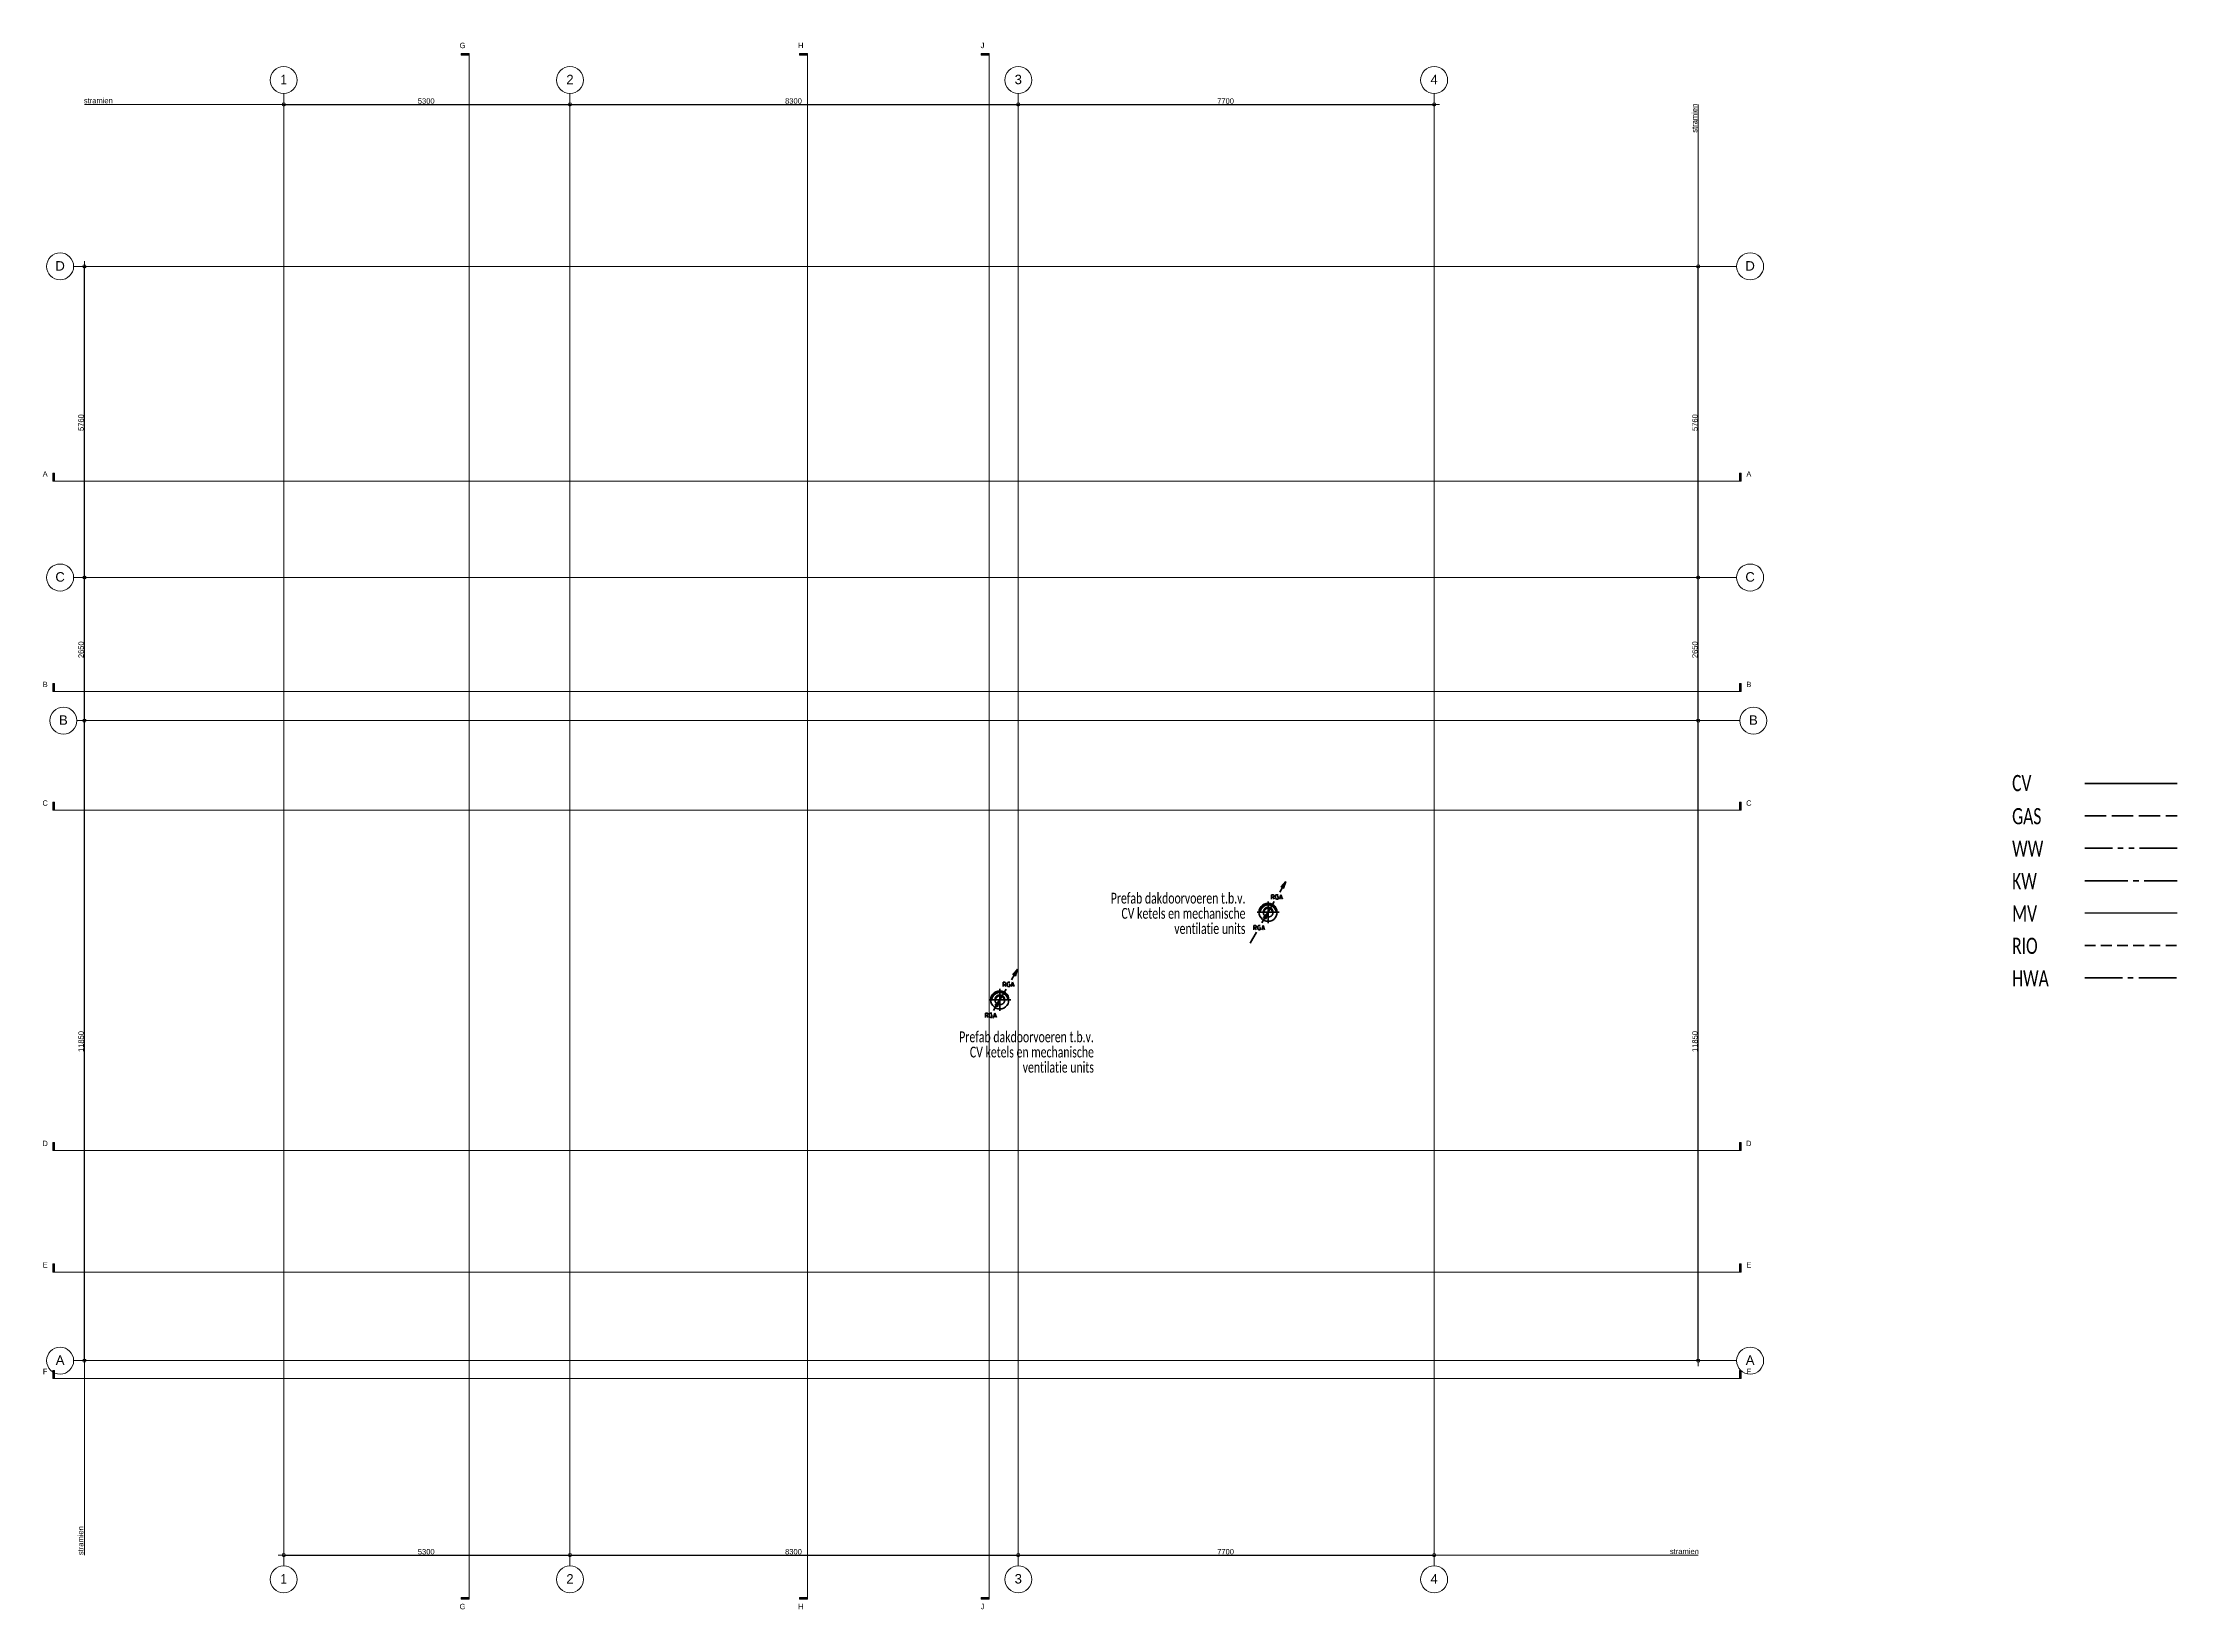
# Model space of a CAD drawing. Header units: metres. Extents: x -4.5 to 35.1, y -3.6 to 25.4.
import ezdxf

# ---------------------------------------------------------------- set-up
doc = ezdxf.new("R2010")
doc.units = ezdxf.units.M
doc.header["$PDMODE"] = 65
for name, pattern in [('ACAD_ISO14W100_S12', [0.9, 0.7, -0.1, 0, 0, 0, 0, 0, -0.1]), ('GETRENNT2_S6', [1.2, 0.7, -0.1, 0.1, -0.1, 0.1, -0.1]), ('STRICHLINIE2_S3', [0.5, 0.4, -0.1]), ('STRICHPUNKT2_S5', [1.1, 0.8, -0.1, 0.1, -0.1]), ('VERDECKT2_S2', [0.27, 0.2, -0.07])]:
    doc.linetypes.add(name, pattern=pattern)
for name, color, linetype, lineweight in [('Algemeen', 7, 'Continuous', 25), ('New_A Stramien', 7, 'Continuous', 13), ('Standard', 7, 'Continuous', 25)]:
    doc.layers.add(name, color=color, linetype=linetype, lineweight=lineweight)
doc.styles.add('ARIAL', font='ARIAL.TTF')
doc.styles.add('Calibri', font='Calibri')
doc.dimstyles.new('_DIMSTYLE_2', dxfattribs={"dimtxt": 0.1, "dimasz": 0.2, "dimexe": 0, "dimexo": 0, "dimgap": 0.05, "dimtad": 2, "dimdec": 0, "dimlfac": 1000, "dimrnd": 1, "dimdsep": 46, "dimtxsty": 'ARIAL', "dimblk1": 'ALL_ML_KREIS', "dimblk2": 'ALL_ML_KREIS', "dimsah": 1, "dimcen": 0, "dimclrd": 9, "dimclre": 9, "dimclrt": 9, "dimadec": 0, "dimazin": 0, "dimtfac": 1, "dimtdec": 0, "dimtix": 1, "dimtmove": 2, "dimatfit": 3, "dimfxl": 0, "dimtzin": 0, "dimlwd": 0, "dimlwe": 13, "dimarcsym": 0})
doc.dimstyles.new('_DIMSTYLE_3', dxfattribs={"dimtxt": 0.1, "dimasz": 0.2, "dimexe": 0, "dimexo": 0, "dimgap": 0.05, "dimtad": 2, "dimdec": 0, "dimlfac": 1000, "dimrnd": 1, "dimdsep": 46, "dimtxsty": 'ARIAL', "dimblk1": 'ALL_ML_KREIS', "dimblk2": 'ALL_ML_KREIS', "dimsah": 1, "dimcen": 0, "dimclrd": 9, "dimclre": 9, "dimclrt": 9, "dimadec": 0, "dimazin": 0, "dimtfac": 1, "dimtdec": 0, "dimtix": 1, "dimtmove": 2, "dimatfit": 3, "dimfxl": 0, "dimtzin": 0, "dimlwd": 0, "dimlwe": 13, "dimarcsym": 0})

# ---------------------------------------------------------------- blocks, each defined once
blk = doc.blocks.new('COMPLEXOBJECT_0')
at = {"layer": 'Standard', "color": 252, "linetype": 'Continuous', "lineweight": 13, "char_height": 0.175, "width": 0.26487, "attachment_point": 5, "style": 'ARIAL'}
for insert in [(-4.14, 21.27), (27.15, 21.27)]:
    blk.add_mtext('\\W0.99;D', dxfattribs=dict(at, insert=insert))
blk = doc.blocks.new('ALL_ML_KREIS')
at = {"color": 0, "linetype": 'ByBlock', "lineweight": -2}
for p, q in [((-1, 0), (0.5, 0)), ((0, -0.5), (0, 0.5))]:
    blk.add_line(p, q, dxfattribs=at)
blk.add_circle((0, 0), 0.15, dxfattribs=at)
blk = doc.blocks.new('*D5')
at = {"layer": 'DEFPOINTS', "color": 252, "linetype": 'Continuous', "lineweight": 13}
for p in [(0, 24.26), (0, 24.26), (5.3, 24.26)]:
    blk.add_point(p, dxfattribs=at)
at = {"layer": 'Standard', "color": 9, "linetype": 'Continuous', "lineweight": -2}
for p, q in [((0, 24.26), (0, 24.26)), ((5.3, 24.26), (5.3, 24.26))]:
    blk.add_line(p, q, dxfattribs=at)
at = {"layer": 'Standard', "color": 252, "linetype": 'Continuous', "lineweight": -2}
blk.add_line((0, 24.26), (5.3, 24.26), dxfattribs=at)
at = {"layer": 'Standard', "color": 9, "linetype": 'Continuous', "lineweight": 13, "xscale": 0.2, "yscale": 0.2, "zscale": 0.2, "rotation": 180}
blk.add_blockref('ALL_ML_KREIS', (0, 24.26), dxfattribs=at)
at = {"layer": 'Standard', "color": 9, "linetype": 'Continuous', "lineweight": 13, "xscale": 0.2, "yscale": 0.2, "zscale": 0.2}
blk.add_blockref('ALL_ML_KREIS', (5.3, 24.26), dxfattribs=at)
at = {"layer": 'Standard', "color": 9, "linetype": 'Continuous', "lineweight": 13, "insert": (2.638, 24.322), "char_height": 0.1, "width": 0.4, "attachment_point": 5, "style": 'ARIAL'}
blk.add_mtext('\\A1;{5300}', dxfattribs=at)
blk = doc.blocks.new('*D6')
at = {"layer": 'DEFPOINTS', "color": 252, "linetype": 'Continuous', "lineweight": 13}
for p in [(5.3, 24.26), (5.3, 24.26), (13.6, 24.26)]:
    blk.add_point(p, dxfattribs=at)
at = {"layer": 'Standard', "color": 9, "linetype": 'Continuous', "lineweight": -2}
for p, q in [((5.3, 24.26), (5.3, 24.26)), ((13.6, 24.26), (13.6, 24.26))]:
    blk.add_line(p, q, dxfattribs=at)
at = {"layer": 'Standard', "color": 252, "linetype": 'Continuous', "lineweight": -2}
blk.add_line((5.3, 24.26), (13.6, 24.26), dxfattribs=at)
at = {"layer": 'Standard', "color": 9, "linetype": 'Continuous', "lineweight": 13, "xscale": 0.2, "yscale": 0.2, "zscale": 0.2, "rotation": 180}
blk.add_blockref('ALL_ML_KREIS', (5.3, 24.26), dxfattribs=at)
at = {"layer": 'Standard', "color": 9, "linetype": 'Continuous', "lineweight": 13, "xscale": 0.2, "yscale": 0.2, "zscale": 0.2}
blk.add_blockref('ALL_ML_KREIS', (13.6, 24.26), dxfattribs=at)
at = {"layer": 'Standard', "color": 9, "linetype": 'Continuous', "lineweight": 13, "insert": (9.438, 24.322), "char_height": 0.1, "width": 0.4, "attachment_point": 5, "style": 'ARIAL'}
blk.add_mtext('\\A1;{8300}', dxfattribs=at)
blk = doc.blocks.new('*D7')
at = {"layer": 'DEFPOINTS', "color": 252, "linetype": 'Continuous', "lineweight": 13}
for p in [(13.6, 24.26), (13.6, 24.26), (21.3, 24.26)]:
    blk.add_point(p, dxfattribs=at)
at = {"layer": 'Standard', "color": 9, "linetype": 'Continuous', "lineweight": -2}
for p, q in [((13.6, 24.26), (13.6, 24.26)), ((21.3, 24.26), (21.3, 24.26))]:
    blk.add_line(p, q, dxfattribs=at)
at = {"layer": 'Standard', "color": 252, "linetype": 'Continuous', "lineweight": -2}
blk.add_line((13.6, 24.26), (21.3, 24.26), dxfattribs=at)
at = {"layer": 'Standard', "color": 9, "linetype": 'Continuous', "lineweight": 13, "xscale": 0.2, "yscale": 0.2, "zscale": 0.2, "rotation": 180}
blk.add_blockref('ALL_ML_KREIS', (13.6, 24.26), dxfattribs=at)
at = {"layer": 'Standard', "color": 9, "linetype": 'Continuous', "lineweight": 13, "xscale": 0.2, "yscale": 0.2, "zscale": 0.2}
blk.add_blockref('ALL_ML_KREIS', (21.3, 24.26), dxfattribs=at)
at = {"layer": 'Standard', "color": 9, "linetype": 'Continuous', "lineweight": 13, "insert": (17.438, 24.322), "char_height": 0.1, "width": 0.4, "attachment_point": 5, "style": 'ARIAL'}
blk.add_mtext('\\A1;{7700}', dxfattribs=at)
blk = doc.blocks.new('*D8')
at = {"layer": 'DEFPOINTS', "color": 252, "linetype": 'Continuous', "lineweight": 13}
for p in [(-3.69, 21.26), (-3.69, 15.5), (-3.69, 15.5)]:
    blk.add_point(p, dxfattribs=at)
at = {"layer": 'Standard', "color": 9, "linetype": 'Continuous', "lineweight": -2}
for p, q in [((-3.69, 21.26), (-3.69, 21.26)), ((-3.69, 15.5), (-3.69, 15.5))]:
    blk.add_line(p, q, dxfattribs=at)
at = {"layer": 'Standard', "color": 252, "linetype": 'Continuous', "lineweight": -2}
blk.add_line((-3.69, 15.5), (-3.69, 21.26), dxfattribs=at)
at = {"layer": 'Standard', "color": 9, "linetype": 'Continuous', "lineweight": 13, "xscale": 0.2, "yscale": 0.2, "zscale": 0.2}
for p, rotation in [((-3.69, 21.26), 90), ((-3.69, 15.5), -90.00000000000001)]:
    blk.add_blockref('ALL_ML_KREIS', p, dxfattribs=dict(at, rotation=rotation))
at = {"layer": 'Standard', "color": 9, "linetype": 'Continuous', "lineweight": 13, "insert": (-3.752, 18.368), "char_height": 0.1, "width": 0.4, "attachment_point": 5, "rotation": 90, "style": 'ARIAL'}
blk.add_mtext('\\A1;{5760}', dxfattribs=at)
blk = doc.blocks.new('*D9')
at = {"layer": 'DEFPOINTS', "color": 252, "linetype": 'Continuous', "lineweight": 13}
for p in [(26.19, 21.26), (26.19, 15.5), (26.19, 15.5)]:
    blk.add_point(p, dxfattribs=at)
at = {"layer": 'Standard', "color": 9, "linetype": 'Continuous', "lineweight": -2}
for p, q in [((26.19, 21.26), (26.19, 21.26)), ((26.19, 15.5), (26.19, 15.5))]:
    blk.add_line(p, q, dxfattribs=at)
at = {"layer": 'Standard', "color": 252, "linetype": 'Continuous', "lineweight": -2}
blk.add_line((26.19, 15.5), (26.19, 21.26), dxfattribs=at)
at = {"layer": 'Standard', "color": 9, "linetype": 'Continuous', "lineweight": 13, "xscale": 0.2, "yscale": 0.2, "zscale": 0.2}
for p, rotation in [((26.19, 21.26), 90), ((26.19, 15.5), -90.00000000000001)]:
    blk.add_blockref('ALL_ML_KREIS', p, dxfattribs=dict(at, rotation=rotation))
at = {"layer": 'Standard', "color": 9, "linetype": 'Continuous', "lineweight": 13, "insert": (26.128, 18.368), "char_height": 0.1, "width": 0.4, "attachment_point": 5, "rotation": 90, "style": 'ARIAL'}
blk.add_mtext('\\A1;{5760}', dxfattribs=at)
blk = doc.blocks.new('NSY101')
at = {"color": 0, "linetype": 'ByBlock', "lineweight": -2}
blk.add_circle((0, 0), 0.05, dxfattribs=at)
blk = doc.blocks.new('COMPLEXOBJECT_1')
at = {"layer": 'Standard', "color": 252, "linetype": 'Continuous', "lineweight": 13, "char_height": 0.175, "width": 0.21605, "attachment_point": 5, "style": 'ARIAL'}
for insert in [(0, 24.72), (0, -3.04)]:
    blk.add_mtext('\\W0.90;1', dxfattribs=dict(at, insert=insert))
blk = doc.blocks.new('*D11')
at = {"layer": 'DEFPOINTS', "color": 252, "linetype": 'Continuous', "lineweight": 13}
for p in [(0, -2.6), (0, -2.6), (5.3, -2.6)]:
    blk.add_point(p, dxfattribs=at)
at = {"layer": 'Standard', "color": 9, "linetype": 'Continuous', "lineweight": -2}
for p, q in [((0, -2.6), (0, -2.6)), ((5.3, -2.6), (5.3, -2.6))]:
    blk.add_line(p, q, dxfattribs=at)
at = {"layer": 'Standard', "color": 252, "linetype": 'Continuous', "lineweight": -2}
blk.add_line((0, -2.6), (5.3, -2.6), dxfattribs=at)
at = {"layer": 'Standard', "color": 9, "linetype": 'Continuous', "lineweight": 13, "xscale": 0.2, "yscale": 0.2, "zscale": 0.2, "rotation": 180}
blk.add_blockref('ALL_ML_KREIS', (0, -2.6), dxfattribs=at)
at = {"layer": 'Standard', "color": 9, "linetype": 'Continuous', "lineweight": 13, "xscale": 0.2, "yscale": 0.2, "zscale": 0.2}
blk.add_blockref('ALL_ML_KREIS', (5.3, -2.6), dxfattribs=at)
at = {"layer": 'Standard', "color": 9, "linetype": 'Continuous', "lineweight": 13, "insert": (2.638, -2.538), "char_height": 0.1, "width": 0.4, "attachment_point": 5, "style": 'ARIAL'}
blk.add_mtext('\\A1;{5300}', dxfattribs=at)
blk = doc.blocks.new('*D12')
at = {"layer": 'DEFPOINTS', "color": 252, "linetype": 'Continuous', "lineweight": 13}
for p in [(0, 24.26), (0, 24.26), (5.3, 24.26)]:
    blk.add_point(p, dxfattribs=at)
at = {"layer": 'Standard', "color": 9, "linetype": 'Continuous', "lineweight": -2}
for p, q in [((0, 24.26), (0, 24.26)), ((5.3, 24.26), (5.3, 24.26))]:
    blk.add_line(p, q, dxfattribs=at)
at = {"layer": 'Standard', "color": 252, "linetype": 'Continuous', "lineweight": -2}
blk.add_line((0, 24.26), (5.3, 24.26), dxfattribs=at)
at = {"layer": 'Standard', "color": 9, "linetype": 'Continuous', "lineweight": 13, "xscale": 0.2, "yscale": 0.2, "zscale": 0.2, "rotation": 180}
blk.add_blockref('ALL_ML_KREIS', (0, 24.26), dxfattribs=at)
at = {"layer": 'Standard', "color": 9, "linetype": 'Continuous', "lineweight": 13, "xscale": 0.2, "yscale": 0.2, "zscale": 0.2}
blk.add_blockref('ALL_ML_KREIS', (5.3, 24.26), dxfattribs=at)
at = {"layer": 'Standard', "color": 9, "linetype": 'Continuous', "lineweight": 13, "insert": (2.638, 24.322), "char_height": 0.1, "width": 0.4, "attachment_point": 5, "style": 'ARIAL'}
blk.add_mtext('\\A1;{5300}', dxfattribs=at)
blk = doc.blocks.new('*D13')
at = {"layer": 'DEFPOINTS', "color": 252, "linetype": 'Continuous', "lineweight": 13}
for p in [(-3.69, 12.85), (-3.69, 1), (-3.69, 1)]:
    blk.add_point(p, dxfattribs=at)
at = {"layer": 'Standard', "color": 9, "linetype": 'Continuous', "lineweight": -2}
for p, q in [((-3.69, 12.85), (-3.69, 12.85)), ((-3.69, 1), (-3.69, 1))]:
    blk.add_line(p, q, dxfattribs=at)
at = {"layer": 'Standard', "color": 252, "linetype": 'Continuous', "lineweight": -2}
blk.add_line((-3.69, 1), (-3.69, 12.85), dxfattribs=at)
at = {"layer": 'Standard', "color": 9, "linetype": 'Continuous', "lineweight": 13, "xscale": 0.2, "yscale": 0.2, "zscale": 0.2}
for p, rotation in [((-3.69, 12.85), 90), ((-3.69, 1), -90.00000000000001)]:
    blk.add_blockref('ALL_ML_KREIS', p, dxfattribs=dict(at, rotation=rotation))
at = {"layer": 'Standard', "color": 9, "linetype": 'Continuous', "lineweight": 13, "insert": (-3.752, 6.909), "char_height": 0.1, "width": 0.5, "attachment_point": 5, "rotation": 90, "style": 'ARIAL'}
blk.add_mtext('\\A1;{11850}', dxfattribs=at)
blk = doc.blocks.new('*D14')
at = {"layer": 'DEFPOINTS', "color": 252, "linetype": 'Continuous', "lineweight": 13}
for p in [(-3.69, 15.5), (-3.69, 12.85), (-3.69, 12.85)]:
    blk.add_point(p, dxfattribs=at)
at = {"layer": 'Standard', "color": 9, "linetype": 'Continuous', "lineweight": -2}
for p, q in [((-3.69, 15.5), (-3.69, 15.5)), ((-3.69, 12.85), (-3.69, 12.85))]:
    blk.add_line(p, q, dxfattribs=at)
at = {"layer": 'Standard', "color": 252, "linetype": 'Continuous', "lineweight": -2}
blk.add_line((-3.69, 12.85), (-3.69, 15.5), dxfattribs=at)
at = {"layer": 'Standard', "color": 9, "linetype": 'Continuous', "lineweight": 13, "xscale": 0.2, "yscale": 0.2, "zscale": 0.2}
for p, rotation in [((-3.69, 15.5), 90), ((-3.69, 12.85), -90.00000000000001)]:
    blk.add_blockref('ALL_ML_KREIS', p, dxfattribs=dict(at, rotation=rotation))
at = {"layer": 'Standard', "color": 9, "linetype": 'Continuous', "lineweight": 13, "insert": (-3.752, 14.163), "char_height": 0.1, "width": 0.4, "attachment_point": 5, "rotation": 90, "style": 'ARIAL'}
blk.add_mtext('\\A1;{2650}', dxfattribs=at)
blk = doc.blocks.new('*D15')
at = {"layer": 'DEFPOINTS', "color": 252, "linetype": 'Continuous', "lineweight": 13}
for p in [(-3.69, 21.26), (-3.69, 15.5), (-3.69, 15.5)]:
    blk.add_point(p, dxfattribs=at)
at = {"layer": 'Standard', "color": 9, "linetype": 'Continuous', "lineweight": -2}
for p, q in [((-3.69, 21.26), (-3.69, 21.26)), ((-3.69, 15.5), (-3.69, 15.5))]:
    blk.add_line(p, q, dxfattribs=at)
at = {"layer": 'Standard', "color": 252, "linetype": 'Continuous', "lineweight": -2}
blk.add_line((-3.69, 15.5), (-3.69, 21.26), dxfattribs=at)
at = {"layer": 'Standard', "color": 9, "linetype": 'Continuous', "lineweight": 13, "xscale": 0.2, "yscale": 0.2, "zscale": 0.2}
for p, rotation in [((-3.69, 21.26), 90), ((-3.69, 15.5), -90.00000000000001)]:
    blk.add_blockref('ALL_ML_KREIS', p, dxfattribs=dict(at, rotation=rotation))
at = {"layer": 'Standard', "color": 9, "linetype": 'Continuous', "lineweight": 13, "insert": (-3.752, 18.368), "char_height": 0.1, "width": 0.4, "attachment_point": 5, "rotation": 90, "style": 'ARIAL'}
blk.add_mtext('\\A1;{5760}', dxfattribs=at)
blk = doc.blocks.new('*D16')
at = {"layer": 'DEFPOINTS', "color": 252, "linetype": 'Continuous', "lineweight": 13}
for p in [(0, -2.6), (0, -2.6), (5.3, -2.6)]:
    blk.add_point(p, dxfattribs=at)
at = {"layer": 'Standard', "color": 9, "linetype": 'Continuous', "lineweight": -2}
for p, q in [((0, -2.6), (0, -2.6)), ((5.3, -2.6), (5.3, -2.6))]:
    blk.add_line(p, q, dxfattribs=at)
at = {"layer": 'Standard', "color": 252, "linetype": 'Continuous', "lineweight": -2}
blk.add_line((0, -2.6), (5.3, -2.6), dxfattribs=at)
at = {"layer": 'Standard', "color": 9, "linetype": 'Continuous', "lineweight": 13, "xscale": 0.2, "yscale": 0.2, "zscale": 0.2, "rotation": 180}
blk.add_blockref('ALL_ML_KREIS', (0, -2.6), dxfattribs=at)
at = {"layer": 'Standard', "color": 9, "linetype": 'Continuous', "lineweight": 13, "xscale": 0.2, "yscale": 0.2, "zscale": 0.2}
blk.add_blockref('ALL_ML_KREIS', (5.3, -2.6), dxfattribs=at)
at = {"layer": 'Standard', "color": 9, "linetype": 'Continuous', "lineweight": 13, "insert": (2.638, -2.538), "char_height": 0.1, "width": 0.4, "attachment_point": 5, "style": 'ARIAL'}
blk.add_mtext('\\A1;{5300}', dxfattribs=at)
blk = doc.blocks.new('*D17')
at = {"layer": 'DEFPOINTS', "color": 252, "linetype": 'Continuous', "lineweight": 13}
for p in [(5.3, -2.6), (5.3, -2.6), (13.6, -2.6)]:
    blk.add_point(p, dxfattribs=at)
at = {"layer": 'Standard', "color": 9, "linetype": 'Continuous', "lineweight": -2}
for p, q in [((5.3, -2.6), (5.3, -2.6)), ((13.6, -2.6), (13.6, -2.6))]:
    blk.add_line(p, q, dxfattribs=at)
at = {"layer": 'Standard', "color": 252, "linetype": 'Continuous', "lineweight": -2}
blk.add_line((5.3, -2.6), (13.6, -2.6), dxfattribs=at)
at = {"layer": 'Standard', "color": 9, "linetype": 'Continuous', "lineweight": 13, "xscale": 0.2, "yscale": 0.2, "zscale": 0.2, "rotation": 180}
blk.add_blockref('ALL_ML_KREIS', (5.3, -2.6), dxfattribs=at)
at = {"layer": 'Standard', "color": 9, "linetype": 'Continuous', "lineweight": 13, "xscale": 0.2, "yscale": 0.2, "zscale": 0.2}
blk.add_blockref('ALL_ML_KREIS', (13.6, -2.6), dxfattribs=at)
at = {"layer": 'Standard', "color": 9, "linetype": 'Continuous', "lineweight": 13, "insert": (9.438, -2.538), "char_height": 0.1, "width": 0.4, "attachment_point": 5, "style": 'ARIAL'}
blk.add_mtext('\\A1;{8300}', dxfattribs=at)
blk = doc.blocks.new('*D18')
at = {"layer": 'DEFPOINTS', "color": 252, "linetype": 'Continuous', "lineweight": 13}
for p in [(13.6, -2.6), (13.6, -2.6), (21.3, -2.6)]:
    blk.add_point(p, dxfattribs=at)
at = {"layer": 'Standard', "color": 9, "linetype": 'Continuous', "lineweight": -2}
for p, q in [((13.6, -2.6), (13.6, -2.6)), ((21.3, -2.6), (21.3, -2.6))]:
    blk.add_line(p, q, dxfattribs=at)
at = {"layer": 'Standard', "color": 252, "linetype": 'Continuous', "lineweight": -2}
blk.add_line((13.6, -2.6), (21.3, -2.6), dxfattribs=at)
at = {"layer": 'Standard', "color": 9, "linetype": 'Continuous', "lineweight": 13, "xscale": 0.2, "yscale": 0.2, "zscale": 0.2, "rotation": 180}
blk.add_blockref('ALL_ML_KREIS', (13.6, -2.6), dxfattribs=at)
at = {"layer": 'Standard', "color": 9, "linetype": 'Continuous', "lineweight": 13, "xscale": 0.2, "yscale": 0.2, "zscale": 0.2}
blk.add_blockref('ALL_ML_KREIS', (21.3, -2.6), dxfattribs=at)
at = {"layer": 'Standard', "color": 9, "linetype": 'Continuous', "lineweight": 13, "insert": (17.438, -2.538), "char_height": 0.1, "width": 0.4, "attachment_point": 5, "style": 'ARIAL'}
blk.add_mtext('\\A1;{7700}', dxfattribs=at)
blk = doc.blocks.new('*D19')
at = {"layer": 'DEFPOINTS', "color": 252, "linetype": 'Continuous', "lineweight": 13}
for p in [(26.19, 12.85), (26.19, 1), (26.19, 1)]:
    blk.add_point(p, dxfattribs=at)
at = {"layer": 'Standard', "color": 9, "linetype": 'Continuous', "lineweight": -2}
for p, q in [((26.19, 12.85), (26.19, 12.85)), ((26.19, 1), (26.19, 1))]:
    blk.add_line(p, q, dxfattribs=at)
at = {"layer": 'Standard', "color": 252, "linetype": 'Continuous', "lineweight": -2}
blk.add_line((26.19, 1), (26.19, 12.85), dxfattribs=at)
at = {"layer": 'Standard', "color": 9, "linetype": 'Continuous', "lineweight": 13, "xscale": 0.2, "yscale": 0.2, "zscale": 0.2}
for p, rotation in [((26.19, 12.85), 90), ((26.19, 1), -90.00000000000001)]:
    blk.add_blockref('ALL_ML_KREIS', p, dxfattribs=dict(at, rotation=rotation))
at = {"layer": 'Standard', "color": 9, "linetype": 'Continuous', "lineweight": 13, "insert": (26.128, 6.909), "char_height": 0.1, "width": 0.5, "attachment_point": 5, "rotation": 90, "style": 'ARIAL'}
blk.add_mtext('\\A1;{11850}', dxfattribs=at)
blk = doc.blocks.new('*D20')
at = {"layer": 'DEFPOINTS', "color": 252, "linetype": 'Continuous', "lineweight": 13}
for p in [(26.19, 15.5), (26.19, 12.85), (26.19, 12.85)]:
    blk.add_point(p, dxfattribs=at)
at = {"layer": 'Standard', "color": 9, "linetype": 'Continuous', "lineweight": -2}
for p, q in [((26.19, 15.5), (26.19, 15.5)), ((26.19, 12.85), (26.19, 12.85))]:
    blk.add_line(p, q, dxfattribs=at)
at = {"layer": 'Standard', "color": 252, "linetype": 'Continuous', "lineweight": -2}
blk.add_line((26.19, 12.85), (26.19, 15.5), dxfattribs=at)
at = {"layer": 'Standard', "color": 9, "linetype": 'Continuous', "lineweight": 13, "xscale": 0.2, "yscale": 0.2, "zscale": 0.2}
for p, rotation in [((26.19, 15.5), 90), ((26.19, 12.85), -90.00000000000001)]:
    blk.add_blockref('ALL_ML_KREIS', p, dxfattribs=dict(at, rotation=rotation))
at = {"layer": 'Standard', "color": 9, "linetype": 'Continuous', "lineweight": 13, "insert": (26.128, 14.163), "char_height": 0.1, "width": 0.4, "attachment_point": 5, "rotation": 90, "style": 'ARIAL'}
blk.add_mtext('\\A1;{2650}', dxfattribs=at)
blk = doc.blocks.new('*D21')
at = {"layer": 'DEFPOINTS', "color": 252, "linetype": 'Continuous', "lineweight": 13}
for p in [(26.19, 21.26), (26.19, 15.5), (26.19, 15.5)]:
    blk.add_point(p, dxfattribs=at)
at = {"layer": 'Standard', "color": 9, "linetype": 'Continuous', "lineweight": -2}
for p, q in [((26.19, 21.26), (26.19, 21.26)), ((26.19, 15.5), (26.19, 15.5))]:
    blk.add_line(p, q, dxfattribs=at)
at = {"layer": 'Standard', "color": 252, "linetype": 'Continuous', "lineweight": -2}
blk.add_line((26.19, 15.5), (26.19, 21.26), dxfattribs=at)
at = {"layer": 'Standard', "color": 9, "linetype": 'Continuous', "lineweight": 13, "xscale": 0.2, "yscale": 0.2, "zscale": 0.2}
for p, rotation in [((26.19, 21.26), 90), ((26.19, 15.5), -90.00000000000001)]:
    blk.add_blockref('ALL_ML_KREIS', p, dxfattribs=dict(at, rotation=rotation))
at = {"layer": 'Standard', "color": 9, "linetype": 'Continuous', "lineweight": 13, "insert": (26.128, 18.368), "char_height": 0.1, "width": 0.4, "attachment_point": 5, "rotation": 90, "style": 'ARIAL'}
blk.add_mtext('\\A1;{5760}', dxfattribs=at)
blk = doc.blocks.new('COMPLEXOBJECT_2')
at = {"layer": 'Standard', "color": 252, "linetype": 'Continuous', "lineweight": 13, "char_height": 0.175, "width": 0.22374, "attachment_point": 5, "style": 'ARIAL'}
for insert in [(5.3, 24.72), (5.3, -3.04)]:
    blk.add_mtext('\\W0.99;2', dxfattribs=dict(at, insert=insert))
blk = doc.blocks.new('COMPLEXOBJECT_3')
at = {"layer": 'Standard', "color": 252, "linetype": 'Continuous', "lineweight": 13, "char_height": 0.175, "width": 0.22374, "attachment_point": 5, "style": 'ARIAL'}
for insert in [(13.6, 24.72), (13.6, -3.04)]:
    blk.add_mtext('\\W0.99;3', dxfattribs=dict(at, insert=insert))
blk = doc.blocks.new('COMPLEXOBJECT_4')
at = {"layer": 'Standard', "color": 252, "linetype": 'Continuous', "lineweight": 13, "char_height": 0.175, "width": 0.22374, "attachment_point": 5, "style": 'ARIAL'}
for insert in [(21.3, 24.72), (21.3, -3.04)]:
    blk.add_mtext('\\W0.99;4', dxfattribs=dict(at, insert=insert))
blk = doc.blocks.new('COMPLEXOBJECT_5')
at = {"layer": 'Standard', "color": 252, "linetype": 'Continuous', "lineweight": 13, "char_height": 0.175, "width": 0.26487, "attachment_point": 5, "style": 'ARIAL'}
for insert in [(-4.14, 15.51), (27.15, 15.51)]:
    blk.add_mtext('\\W0.99;C', dxfattribs=dict(at, insert=insert))
blk = doc.blocks.new('COMPLEXOBJECT_6')
at = {"layer": 'Standard', "color": 252, "linetype": 'Continuous', "lineweight": 13, "char_height": 0.175, "width": 0.24966, "attachment_point": 5, "style": 'ARIAL'}
for insert in [(-4.079, 12.86), (27.211, 12.86)]:
    blk.add_mtext('\\W0.99;B', dxfattribs=dict(at, insert=insert))
blk = doc.blocks.new('COMPLEXOBJECT_7')
at = {"layer": 'Standard', "color": 252, "linetype": 'Continuous', "lineweight": 13, "char_height": 0.175, "width": 0.24966, "attachment_point": 5, "style": 'ARIAL'}
for insert in [(-4.14, 1.01), (27.15, 1.01)]:
    blk.add_mtext('\\W0.99;A', dxfattribs=dict(at, insert=insert))

msp = doc.modelspace()

# ---------------------------------------------------------------- hatches: boundary and pattern name
at = {"layer": 'Standard', "linetype": 'Continuous', "lineweight": 13}
for points in [[(3.4354, 25.1991), (3.2854, 25.1991), (3.2854, 25.1691), (3.4354, 25.1691)], [(3.4354, 25.1991), (3.2854, 25.1991), (3.2854, 25.1691), (3.4354, 25.1691)], [(9.6986, 25.1991), (9.5486, 25.1991), (9.5486, 25.1691), (9.6986, 25.1691)], [(13.0633, 25.1991), (12.9133, 25.1991), (12.9133, 25.1691), (13.0633, 25.1691)], [(-4.2721, 17.284), (-4.2421, 17.284), (-4.2421, 17.434), (-4.2721, 17.434)], [(-4.2721, 17.284), (-4.2421, 17.284), (-4.2421, 17.434), (-4.2721, 17.434)], [(26.9817, 17.284), (26.9817, 17.434), (26.9517, 17.434), (26.9517, 17.284)], [(26.9817, 17.284), (26.9817, 17.434), (26.9517, 17.434), (26.9517, 17.284)], [(-4.2721, 13.3895), (-4.2421, 13.3895), (-4.2421, 13.5395), (-4.2721, 13.5395)], [(26.9817, 13.3895), (26.9817, 13.5395), (26.9517, 13.5395), (26.9517, 13.3895)], [(-4.2721, 11.1917), (-4.2421, 11.1917), (-4.2421, 11.3417), (-4.2721, 11.3417)], [(26.9817, 11.1917), (26.9817, 11.3417), (26.9517, 11.3417), (26.9517, 11.1917)], [(-4.2721, 4.8908), (-4.2421, 4.8908), (-4.2421, 5.0408), (-4.2721, 5.0408)], [(26.9817, 4.8908), (26.9817, 5.0408), (26.9517, 5.0408), (26.9517, 4.8908)], [(-4.2721, 2.6413), (-4.2421, 2.6413), (-4.2421, 2.7913), (-4.2721, 2.7913)], [(26.9817, 2.6413), (26.9817, 2.7913), (26.9517, 2.7913), (26.9517, 2.6413)], [(-4.2721, 0.6673), (-4.2421, 0.6673), (-4.2421, 0.8173), (-4.2721, 0.8173)], [(26.9817, 0.6673), (26.9817, 0.8173), (26.9517, 0.8173), (26.9517, 0.6673)], [(3.4354, -3.4138), (3.4354, -3.3838), (3.2854, -3.3838), (3.2854, -3.4138)], [(3.4354, -3.4138), (3.4354, -3.3838), (3.2854, -3.3838), (3.2854, -3.4138)], [(9.6986, -3.4138), (9.6986, -3.3838), (9.5486, -3.3838), (9.5486, -3.4138)], [(13.0633, -3.4138), (13.0633, -3.3838), (12.9133, -3.3838), (12.9133, -3.4138)]]:
    msp.add_hatch(color=0, dxfattribs=at).paths.add_polyline_path(points)

# ---------------------------------------------------------------- linework, layer by layer
at = {"layer": 'New_A Stramien', "color": 252, "linetype": 'Continuous', "lineweight": 13}
for p, q in [((0, 23.46), (0, 24.46)), ((0, 23.46), (0, 24.46)), ((5.3, 23.46), (5.3, 24.46)), ((13.6, 23.46), (13.6, 24.46)), ((21.3, 23.4554), (21.3, 24.46)), ((0, -1.8), (0, 23.46)), ((0, -1.8), (0, 23.46)), ((0, -1.8), (0, 23.46)), ((5.3, -1.8), (5.3, 23.46)), ((5.3, -1.8), (5.3, 23.46)), ((13.6, -1.8), (13.6, 23.46)), ((13.6, -1.8), (13.6, 23.46)), ((21.3, -1.7955), (21.3, 23.4554)), ((21.3, -1.7955), (21.3, 23.4554)), ((-2.89, 21.26), (-3.89, 21.26)), ((-2.89, 21.26), (-3.89, 21.26)), ((-2.89, 21.26), (25.9, 21.26)), ((-2.89, 21.26), (25.9, 21.26)), ((-2.89, 21.26), (25.9, 21.26)), ((25.9, 21.26), (26.9, 21.26)), ((25.9, 21.26), (26.9, 21.26)), ((-2.89, 15.5), (-3.89, 15.5)), ((-2.89, 15.5), (25.9, 15.5)), ((-2.89, 15.5), (25.9, 15.5)), ((25.9, 15.5), (26.9, 15.5)), ((-2.8287, 12.85), (-3.8287, 12.85)), ((-2.8287, 12.85), (25.9613, 12.85)), ((-2.8287, 12.85), (25.9613, 12.85)), ((25.9613, 12.85), (26.9613, 12.85)), ((-2.89, 1), (-3.89, 1)), ((-2.89, 1), (25.9, 1)), ((-2.89, 1), (25.9, 1)), ((25.9, 1), (26.9, 1)), ((0, -1.8), (0, -2.8)), ((0, -1.8), (0, -2.8)), ((5.3, -1.8), (5.3, -2.8)), ((13.6, -1.8), (13.6, -2.8)), ((21.3, -1.7955), (21.3, -2.8))]:
    msp.add_line(p, q, dxfattribs=at)
for centre, start, end in [((0, 24.71), 90, 270), ((0, 24.71), 90, 270), ((0, 24.71), 270, 90), ((0, 24.71), 270, 90), ((5.3, 24.71), 90, 270), ((5.3, 24.71), 270, 90), ((13.6, 24.71), 90, 270), ((13.6, 24.71), 270, 90), ((21.3, 24.71), 90, 270), ((21.3, 24.71), 270, 90), ((-4.14, 21.26), 0, 180), ((-4.14, 21.26), 0, 180), ((27.15, 21.26), 0, 180), ((27.15, 21.26), 0, 180), ((-4.14, 21.26), 180, 0), ((-4.14, 21.26), 180, 0), ((27.15, 21.26), 180, 0), ((27.15, 21.26), 180, 0), ((-4.14, 15.5), 0, 180), ((-4.14, 15.5), 180, 0), ((27.15, 15.5), 0, 180), ((27.15, 15.5), 180, 0), ((-4.0787, 12.85), 0, 180), ((27.2113, 12.85), 0, 180), ((-4.0787, 12.85), 180, 0), ((27.2113, 12.85), 180, 0), ((-4.14, 1), 0, 180), ((27.15, 1), 0, 180), ((-4.14, 1), 180, 0), ((27.15, 1), 180, 0), ((0, -3.05), 90, 270), ((0, -3.05), 90, 270), ((0, -3.05), 270, 90), ((0, -3.05), 270, 90), ((5.3, -3.05), 90, 270), ((5.3, -3.05), 270, 90), ((13.6, -3.05), 90, 270), ((13.6, -3.05), 270, 90), ((21.3, -3.05), 90, 270), ((21.3, -3.05), 270, 90)]:
    msp.add_arc(centre, 0.25, start, end, dxfattribs=at)
at = {"layer": 'Standard', "color": 252, "linetype": 'Continuous', "lineweight": 13}
for p, q in [((3.2854, 25.1991), (3.4354, 25.1991)), ((3.2854, 25.1691), (3.2854, 25.1991)), ((3.2854, 25.1991), (3.4354, 25.1991)), ((3.2854, 25.1691), (3.2854, 25.1991)), ((3.4354, 25.1691), (3.2854, 25.1691)), ((3.4354, 25.1691), (3.2854, 25.1691)), ((3.4354, 25.1991), (3.4354, 25.1691)), ((3.4354, 25.1991), (3.4354, 24.6891)), ((3.4354, 25.1991), (3.4354, 25.1691)), ((3.4354, 25.1991), (3.4354, 24.6891)), ((3.4354, -3.2638), (3.4354, 25.0491)), ((3.4354, -3.2638), (3.4354, 25.0491)), ((3.4354, -3.2638), (3.4354, 25.0491)), ((9.5486, 25.1991), (9.6986, 25.1991)), ((9.5486, 25.1691), (9.5486, 25.1991)), ((9.6986, 25.1691), (9.5486, 25.1691)), ((9.6986, 25.1991), (9.6986, 25.1691)), ((9.6986, 25.1991), (9.6986, 24.6891)), ((9.6986, -3.2638), (9.6986, 25.0491)), ((9.6986, -3.2638), (9.6986, 25.0491)), ((12.9133, 25.1991), (13.0633, 25.1991)), ((12.9133, 25.1691), (12.9133, 25.1991)), ((13.0633, 25.1691), (12.9133, 25.1691)), ((13.0633, 25.1991), (13.0633, 25.1691)), ((13.0633, 25.1991), (13.0633, 24.6891)), ((13.0633, -3.2638), (13.0633, 25.0491)), ((13.0633, -3.2638), (13.0633, 25.0491)), ((0, 24.26), (-3.69, 24.26)), ((0, 24.26), (-3.69, 24.26)), ((26.19, 21.26), (26.19, 24.26)), ((26.19, 21.26), (26.19, 24.26)), ((-4.2421, 17.434), (-4.2721, 17.434)), ((-4.2721, 17.434), (-4.2721, 17.284)), ((-4.2421, 17.434), (-4.2721, 17.434)), ((-4.2721, 17.434), (-4.2721, 17.284)), ((-4.2421, 17.284), (-4.2421, 17.434)), ((-4.2421, 17.284), (-4.2421, 17.434)), ((26.9517, 17.434), (26.9817, 17.434)), ((26.9517, 17.284), (26.9517, 17.434)), ((26.9517, 17.434), (26.9817, 17.434)), ((26.9517, 17.284), (26.9517, 17.434)), ((26.9817, 17.434), (26.9817, 17.284)), ((26.9817, 17.434), (26.9817, 17.284)), ((-4.2721, 17.284), (-4.2421, 17.284)), ((-4.2721, 17.284), (-3.7621, 17.284)), ((-4.2721, 17.284), (-4.2421, 17.284)), ((-4.2721, 17.284), (-3.7621, 17.284)), ((-4.1221, 17.284), (26.8317, 17.284)), ((-4.1221, 17.284), (26.8317, 17.284)), ((-4.1221, 17.284), (26.8317, 17.284)), ((26.9817, 17.284), (26.4717, 17.284)), ((26.9817, 17.284), (26.4717, 17.284)), ((26.9817, 17.284), (26.9517, 17.284)), ((26.9817, 17.284), (26.9517, 17.284)), ((-4.2421, 13.5395), (-4.2721, 13.5395)), ((-4.2721, 13.5395), (-4.2721, 13.3895)), ((-4.2421, 13.3895), (-4.2421, 13.5395)), ((26.9517, 13.5395), (26.9817, 13.5395)), ((26.9517, 13.3895), (26.9517, 13.5395)), ((26.9817, 13.5395), (26.9817, 13.3895)), ((-4.2721, 13.3895), (-4.2421, 13.3895)), ((-4.2721, 13.3895), (-3.7621, 13.3895)), ((-4.1221, 13.3895), (26.8317, 13.3895)), ((-4.1221, 13.3895), (26.8317, 13.3895)), ((26.9817, 13.3895), (26.4717, 13.3895)), ((26.9817, 13.3895), (26.9517, 13.3895)), ((-4.2421, 11.3417), (-4.2721, 11.3417)), ((-4.2721, 11.3417), (-4.2721, 11.1917)), ((-4.2721, 11.1917), (-4.2421, 11.1917)), ((-4.2721, 11.1917), (-3.7621, 11.1917)), ((-4.2421, 11.1917), (-4.2421, 11.3417)), ((-4.1221, 11.1917), (26.8317, 11.1917)), ((-4.1221, 11.1917), (26.8317, 11.1917)), ((26.9817, 11.1917), (26.4717, 11.1917)), ((26.9517, 11.3417), (26.9817, 11.3417)), ((26.9517, 11.1917), (26.9517, 11.3417)), ((26.9817, 11.1917), (26.9517, 11.1917)), ((26.9817, 11.3417), (26.9817, 11.1917)), ((-4.2421, 5.0408), (-4.2721, 5.0408)), ((-4.2721, 5.0408), (-4.2721, 4.8908)), ((-4.2721, 4.8908), (-4.2421, 4.8908)), ((-4.2721, 4.8908), (-3.7621, 4.8908)), ((-4.2421, 4.8908), (-4.2421, 5.0408)), ((-4.1221, 4.8908), (26.8317, 4.8908)), ((-4.1221, 4.8908), (26.8317, 4.8908)), ((26.9817, 4.8908), (26.4717, 4.8908)), ((26.9517, 5.0408), (26.9817, 5.0408)), ((26.9517, 4.8908), (26.9517, 5.0408)), ((26.9817, 4.8908), (26.9517, 4.8908)), ((26.9817, 5.0408), (26.9817, 4.8908)), ((-4.2421, 2.7913), (-4.2721, 2.7913)), ((-4.2721, 2.7913), (-4.2721, 2.6413)), ((-4.2421, 2.6413), (-4.2421, 2.7913)), ((26.9517, 2.7913), (26.9817, 2.7913)), ((26.9517, 2.6413), (26.9517, 2.7913)), ((26.9817, 2.7913), (26.9817, 2.6413)), ((-4.2721, 2.6413), (-4.2421, 2.6413)), ((-4.2721, 2.6413), (-3.7621, 2.6413)), ((-4.1221, 2.6413), (26.8317, 2.6413)), ((-4.1221, 2.6413), (26.8317, 2.6413)), ((26.9817, 2.6413), (26.4717, 2.6413)), ((26.9817, 2.6413), (26.9517, 2.6413)), ((-4.2421, 0.8173), (-4.2721, 0.8173)), ((-4.2721, 0.8173), (-4.2721, 0.6673)), ((-4.2421, 0.6673), (-4.2421, 0.8173)), ((-3.69, 1), (-3.69, -2.6)), ((-3.69, 1), (-3.69, -2.6)), ((26.9517, 0.8173), (26.9817, 0.8173)), ((26.9517, 0.6673), (26.9517, 0.8173)), ((26.9817, 0.8173), (26.9817, 0.6673)), ((-4.2721, 0.6673), (-4.2421, 0.6673)), ((-4.2721, 0.6673), (-3.7621, 0.6673)), ((-4.1221, 0.6673), (26.8317, 0.6673)), ((-4.1221, 0.6673), (26.8317, 0.6673)), ((26.9817, 0.6673), (26.4717, 0.6673)), ((26.9817, 0.6673), (26.9517, 0.6673)), ((21.3, -2.6), (26.19, -2.6)), ((21.3, -2.6), (26.19, -2.6)), ((3.4354, -3.4138), (3.4354, -2.9038)), ((3.4354, -3.4138), (3.4354, -2.9038)), ((9.6986, -3.4138), (9.6986, -2.9038)), ((13.0633, -3.4138), (13.0633, -2.9038)), ((3.4354, -3.3838), (3.2854, -3.3838)), ((3.2854, -3.3838), (3.2854, -3.4138)), ((3.4354, -3.3838), (3.2854, -3.3838)), ((3.2854, -3.3838), (3.2854, -3.4138)), ((3.2854, -3.4138), (3.4354, -3.4138)), ((3.2854, -3.4138), (3.4354, -3.4138)), ((3.4354, -3.4138), (3.4354, -3.3838)), ((3.4354, -3.4138), (3.4354, -3.3838)), ((9.6986, -3.3838), (9.5486, -3.3838)), ((9.5486, -3.3838), (9.5486, -3.4138)), ((9.5486, -3.4138), (9.6986, -3.4138)), ((9.6986, -3.4138), (9.6986, -3.3838)), ((13.0633, -3.3838), (12.9133, -3.3838)), ((12.9133, -3.3838), (12.9133, -3.4138)), ((12.9133, -3.4138), (13.0633, -3.4138)), ((13.0633, -3.4138), (13.0633, -3.3838))]:
    msp.add_line(p, q, dxfattribs=at)
at = {"layer": 'Standard', "color": 52, "linetype": 'Continuous', "lineweight": 50}
msp.add_line((35.0591, 11.6865), (33.3441, 11.6865), dxfattribs=at)
at = {"layer": 'Standard', "color": 30, "linetype": 'STRICHLINIE2_S3', "lineweight": 50}
msp.add_line((33.3441, 11.0865), (35.0591, 11.0865), dxfattribs=at)
at = {"layer": 'Standard', "color": 1, "linetype": 'GETRENNT2_S6', "lineweight": 50}
msp.add_line((35.0591, 10.4865), (33.3441, 10.4865), dxfattribs=at)
at = {"layer": 'Standard', "color": 5, "linetype": 'STRICHPUNKT2_S5', "lineweight": 50}
msp.add_line((33.3441, 9.8865), (35.0591, 9.8865), dxfattribs=at)
at = {"layer": 'Standard', "color": 3, "linetype": 'Continuous', "lineweight": 50}
for p, q in [((18.2256, 9.1017), (18.2256, 9.5038)), ((18.3402, 9.4996), (18.2256, 9.3017)), ((18.2902, 9.5454), (18.2902, 9.6267)), ((18.2902, 9.6267), (18.3131, 9.6267)), ((18.3131, 9.5829), (18.2902, 9.5829)), ((18.3235, 9.6246), (18.3131, 9.6267)), ((18.3131, 9.5829), (18.3235, 9.585)), ((18.3172, 9.5829), (18.336, 9.5454)), ((18.3318, 9.6163), (18.3235, 9.6246)), ((18.3235, 9.585), (18.3318, 9.5934)), ((18.336, 9.6059), (18.3318, 9.6163)), ((18.3318, 9.5934), (18.336, 9.6059)), ((18.3652, 9.6163), (18.3631, 9.6059)), ((18.3631, 9.5684), (18.3631, 9.6059)), ((18.3631, 9.5684), (18.3652, 9.5579)), ((18.3735, 9.6246), (18.3652, 9.6163)), ((18.3652, 9.5579), (18.3735, 9.5496)), ((18.386, 9.6267), (18.3735, 9.6246)), ((18.3735, 9.5496), (18.386, 9.5454)), ((18.386, 9.6267), (18.4089, 9.6267)), ((18.4089, 9.5454), (18.386, 9.5454)), ((18.3943, 9.5913), (18.4089, 9.5913)), ((18.4089, 9.5913), (18.4089, 9.5454)), ((18.436, 9.5454), (18.4631, 9.6267)), ((18.5548, 9.8705), (18.4402, 9.6746)), ((18.4818, 9.5684), (18.4423, 9.5684)), ((18.4631, 9.6267), (18.4902, 9.5454)), ((18.0235, 9.3017), (18.4277, 9.3017)), ((18.0631, 9.3392), (18.0568, 9.3017)), ((18.0568, 9.3017), (18.0631, 9.2642)), ((18.0735, 9.3746), (18.0631, 9.3392)), ((18.0631, 9.2642), (18.0735, 9.2288)), ((18.0943, 9.4058), (18.0735, 9.3746)), ((18.0735, 9.2288), (18.0943, 9.1975)), ((18.0756, 9.3058), (18.0756, 9.3162)), ((18.0777, 9.3183), (18.0777, 9.3371)), ((18.0818, 9.3287), (18.0818, 9.3496)), ((18.0839, 9.3371), (18.0839, 9.3579)), ((18.0881, 9.3433), (18.0881, 9.3662)), ((18.0922, 9.3496), (18.0922, 9.3725)), ((18.1214, 9.4329), (18.0943, 9.4058)), ((18.0943, 9.3558), (18.0943, 9.3787)), ((18.0943, 9.1975), (18.1214, 9.1704)), ((18.0985, 9.36), (18.0985, 9.385)), ((18.1006, 9.3662), (18.1006, 9.3892)), ((18.1047, 9.3704), (18.1047, 9.3933)), ((18.1089, 9.3746), (18.1089, 9.3975)), ((18.111, 9.3787), (18.111, 9.4017)), ((18.2256, 9.3017), (18.111, 9.1058)), ((18.1152, 9.3808), (18.1152, 9.4058)), ((18.1172, 9.385), (18.1172, 9.41)), ((18.1172, 9.3017), (18.3339, 9.3017)), ((18.1527, 9.4537), (18.1214, 9.4329)), ((18.1214, 9.3871), (18.1214, 9.4121)), ((18.1214, 9.1704), (18.1527, 9.1517)), ((18.1256, 9.3912), (18.1256, 9.4163)), ((18.1277, 9.3933), (18.1277, 9.4183)), ((18.1318, 9.3975), (18.1318, 9.4204)), ((18.1381, 9.3308), (18.1339, 9.3017)), ((18.1339, 9.3017), (18.1381, 9.2746)), ((18.136, 9.3996), (18.136, 9.4246)), ((18.1381, 9.4017), (18.1381, 9.4267)), ((18.1527, 9.3558), (18.1381, 9.3308)), ((18.1381, 9.2746), (18.1527, 9.2496)), ((18.1422, 9.4038), (18.1422, 9.4287)), ((18.1443, 9.4058), (18.1443, 9.4308)), ((18.1443, 9.3037), (18.1443, 9.31)), ((18.1464, 9.3162), (18.1464, 9.3267)), ((18.1464, 9.3121), (18.1464, 9.3204)), ((18.1485, 9.4079), (18.1485, 9.4329)), ((18.1485, 9.3204), (18.1485, 9.3329)), ((18.1506, 9.3246), (18.1506, 9.3371)), ((18.1881, 9.4663), (18.1527, 9.4537)), ((18.1527, 9.41), (18.1527, 9.435)), ((18.1714, 9.3767), (18.1527, 9.3558)), ((18.1527, 9.3287), (18.1527, 9.3412)), ((18.1527, 9.2496), (18.1714, 9.2288)), ((18.1527, 9.1517), (18.1881, 9.1391)), ((18.1547, 9.4121), (18.1547, 9.4371)), ((18.1547, 9.3308), (18.1547, 9.3433)), ((18.1568, 9.335), (18.1568, 9.3475)), ((18.1589, 9.4121), (18.1589, 9.4392)), ((18.1589, 9.3371), (18.1589, 9.3496)), ((18.161, 9.4142), (18.161, 9.4392)), ((18.161, 9.3412), (18.161, 9.3537)), ((18.161, 9.3392), (18.161, 9.3517)), ((18.1631, 9.3433), (18.1631, 9.3558)), ((18.1652, 9.4163), (18.1652, 9.4412)), ((18.1652, 9.3454), (18.1652, 9.3579)), ((18.1672, 9.3475), (18.1672, 9.36)), ((18.1693, 9.4183), (18.1693, 9.4433)), ((18.1693, 9.3496), (18.1693, 9.3621)), ((18.1714, 9.4183), (18.1714, 9.4433)), ((18.1985, 9.3892), (18.1714, 9.3767)), ((18.1714, 9.3496), (18.1714, 9.3642)), ((18.1714, 9.2288), (18.1985, 9.2163)), ((18.1735, 9.3517), (18.1735, 9.3662)), ((18.1756, 9.4204), (18.1756, 9.4454)), ((18.1756, 9.3683), (18.1756, 9.3537)), ((18.1756, 9.3537), (18.1756, 9.3662)), ((18.1777, 9.4204), (18.1777, 9.4454)), ((18.1777, 9.3558), (18.1777, 9.3704)), ((18.1797, 9.3579), (18.1797, 9.3704)), ((18.1818, 9.4225), (18.1818, 9.4475)), ((18.1818, 9.3579), (18.1818, 9.3725)), ((18.1839, 9.36), (18.1839, 9.3725)), ((18.186, 9.4225), (18.186, 9.4475)), ((18.186, 9.36), (18.186, 9.3746)), ((18.2256, 9.4704), (18.1881, 9.4663)), ((18.1881, 9.4246), (18.1881, 9.4496)), ((18.1881, 9.3621), (18.1881, 9.3746)), ((18.1881, 9.1391), (18.2256, 9.135)), ((18.1902, 9.3642), (18.1902, 9.3767)), ((18.1902, 9.3767), (18.1902, 9.3621)), ((18.1922, 9.4246), (18.1922, 9.4496)), ((18.1922, 9.3642), (18.1922, 9.3767)), ((18.1943, 9.3642), (18.1943, 9.3787)), ((18.1964, 9.4246), (18.1964, 9.4517)), ((18.1964, 9.3662), (18.1964, 9.3787)), ((18.1985, 9.4267), (18.1985, 9.4517)), ((18.2256, 9.3933), (18.1985, 9.3892)), ((18.1985, 9.3662), (18.1985, 9.3787)), ((18.1985, 9.2163), (18.2256, 9.2121)), ((18.2006, 9.3662), (18.2006, 9.3808)), ((18.2027, 9.4267), (18.2027, 9.4517)), ((18.2027, 9.3662), (18.2027, 9.3808)), ((18.2047, 9.4267), (18.2047, 9.4517)), ((18.2047, 9.3829), (18.2047, 9.3683)), ((18.2047, 9.3683), (18.2047, 9.3808)), ((18.2068, 9.3683), (18.2068, 9.3829)), ((18.2089, 9.4267), (18.2089, 9.4537)), ((18.2089, 9.3683), (18.2089, 9.3829)), ((18.211, 9.3704), (18.211, 9.3829)), ((18.2131, 9.4287), (18.2131, 9.4537)), ((18.2131, 9.3704), (18.2131, 9.3829)), ((18.2152, 9.4287), (18.2152, 9.4537)), ((18.2152, 9.3704), (18.2152, 9.3829)), ((18.2172, 9.3704), (18.2172, 9.3829)), ((18.2193, 9.4287), (18.2193, 9.4537)), ((18.2193, 9.3704), (18.2193, 9.385)), ((18.2193, 9.385), (18.2193, 9.3704)), ((18.2214, 9.4287), (18.2214, 9.4537)), ((18.2214, 9.3704), (18.2214, 9.385)), ((18.2235, 9.3704), (18.2235, 9.385)), ((18.2631, 9.4663), (18.2256, 9.4704)), ((18.2256, 9.4287), (18.2256, 9.4537)), ((18.2256, 9.1933), (18.2256, 9.4121)), ((18.2527, 9.3892), (18.2256, 9.3933)), ((18.2256, 9.3704), (18.2256, 9.385)), ((18.2256, 9.2121), (18.2527, 9.2163)), ((18.2256, 9.135), (18.2631, 9.1391)), ((18.2277, 9.3704), (18.2277, 9.385)), ((18.2297, 9.4287), (18.2297, 9.4537)), ((18.2297, 9.3704), (18.2297, 9.385)), ((18.2318, 9.4287), (18.2318, 9.4537)), ((18.2318, 9.3704), (18.2318, 9.385)), ((18.2339, 9.385), (18.2339, 9.3704)), ((18.2339, 9.3704), (18.2339, 9.3829)), ((18.236, 9.4287), (18.236, 9.4537)), ((18.236, 9.3704), (18.236, 9.3829)), ((18.2381, 9.4287), (18.2381, 9.4537)), ((18.2381, 9.3704), (18.2381, 9.3829)), ((18.2402, 9.3704), (18.2402, 9.3829)), ((18.2422, 9.4267), (18.2422, 9.4537)), ((18.2422, 9.3683), (18.2422, 9.3829)), ((18.2443, 9.3683), (18.2443, 9.3829)), ((18.2464, 9.4267), (18.2464, 9.4517)), ((18.2464, 9.3829), (18.2464, 9.3683)), ((18.2464, 9.3683), (18.2464, 9.3808)), ((18.2485, 9.4267), (18.2485, 9.4517)), ((18.2485, 9.3662), (18.2485, 9.3808)), ((18.2506, 9.3662), (18.2506, 9.3808)), ((18.2527, 9.4267), (18.2527, 9.4517)), ((18.2798, 9.3767), (18.2527, 9.3892)), ((18.2527, 9.3662), (18.2527, 9.3787)), ((18.2527, 9.2163), (18.2798, 9.2288)), ((18.2547, 9.3662), (18.2547, 9.3787)), ((18.2568, 9.4246), (18.2568, 9.4517)), ((18.2568, 9.3642), (18.2568, 9.3787)), ((18.2589, 9.4246), (18.2589, 9.4496)), ((18.2589, 9.3642), (18.2589, 9.3767)), ((18.261, 9.3642), (18.261, 9.3767)), ((18.261, 9.3767), (18.261, 9.3621)), ((18.2985, 9.4537), (18.2631, 9.4663)), ((18.2631, 9.4246), (18.2631, 9.4496)), ((18.2631, 9.3621), (18.2631, 9.3746)), ((18.2631, 9.1391), (18.2985, 9.1517)), ((18.2652, 9.4225), (18.2652, 9.4475)), ((18.2652, 9.36), (18.2652, 9.3746)), ((18.2672, 9.36), (18.2672, 9.3725)), ((18.2693, 9.4225), (18.2693, 9.4475)), ((18.2693, 9.3579), (18.2693, 9.3725)), ((18.2714, 9.3579), (18.2714, 9.3704)), ((18.2735, 9.4204), (18.2735, 9.4454)), ((18.2735, 9.3558), (18.2735, 9.3704)), ((18.2756, 9.4204), (18.2756, 9.4454)), ((18.2756, 9.3683), (18.2756, 9.3537)), ((18.2756, 9.3537), (18.2756, 9.3662)), ((18.2777, 9.3517), (18.2777, 9.3662)), ((18.2798, 9.4183), (18.2798, 9.4433)), ((18.2985, 9.3558), (18.2798, 9.3767)), ((18.2798, 9.3496), (18.2798, 9.3642)), ((18.2798, 9.2288), (18.2985, 9.2496)), ((18.2818, 9.4183), (18.2818, 9.4433)), ((18.2818, 9.3496), (18.2818, 9.3621)), ((18.2839, 9.3475), (18.2839, 9.36)), ((18.286, 9.4163), (18.286, 9.4412)), ((18.286, 9.3454), (18.286, 9.3579)), ((18.2881, 9.3433), (18.2881, 9.3558)), ((18.2902, 9.4142), (18.2902, 9.4392)), ((18.2902, 9.3412), (18.2902, 9.3537)), ((18.2902, 9.3392), (18.2902, 9.3517)), ((18.2923, 9.4121), (18.2923, 9.4392)), ((18.2923, 9.3371), (18.2923, 9.3496)), ((18.2943, 9.335), (18.2943, 9.3475)), ((18.2964, 9.4121), (18.2964, 9.4371)), ((18.2964, 9.3308), (18.2964, 9.3433)), ((18.3297, 9.4329), (18.2985, 9.4537)), ((18.2985, 9.41), (18.2985, 9.435)), ((18.3131, 9.3308), (18.2985, 9.3558)), ((18.2985, 9.3287), (18.2985, 9.3412)), ((18.2985, 9.2496), (18.3131, 9.2746)), ((18.2985, 9.1517), (18.3297, 9.1704)), ((18.3006, 9.3246), (18.3006, 9.3371)), ((18.3027, 9.4079), (18.3027, 9.4329)), ((18.3027, 9.3204), (18.3027, 9.3329)), ((18.3047, 9.3162), (18.3047, 9.3267)), ((18.3047, 9.3121), (18.3047, 9.3204)), ((18.3068, 9.4058), (18.3068, 9.4308)), ((18.3068, 9.3037), (18.3068, 9.31)), ((18.3089, 9.4038), (18.3089, 9.4287)), ((18.3131, 9.4017), (18.3131, 9.4267)), ((18.3172, 9.3017), (18.3131, 9.3308)), ((18.3131, 9.2746), (18.3172, 9.3017)), ((18.3152, 9.3996), (18.3152, 9.4246)), ((18.3193, 9.3975), (18.3193, 9.4204)), ((18.3235, 9.3933), (18.3235, 9.4183)), ((18.3256, 9.3912), (18.3256, 9.4163)), ((18.3569, 9.4058), (18.3297, 9.4329)), ((18.3297, 9.3871), (18.3297, 9.4121)), ((18.3297, 9.1704), (18.3569, 9.1975)), ((18.3339, 9.385), (18.3339, 9.41)), ((18.336, 9.3808), (18.336, 9.4058)), ((18.3402, 9.3787), (18.3402, 9.4017)), ((18.3423, 9.3746), (18.3423, 9.3975)), ((18.3464, 9.3704), (18.3464, 9.3933)), ((18.3506, 9.3662), (18.3506, 9.3892)), ((18.3527, 9.36), (18.3527, 9.385)), ((18.3777, 9.3746), (18.3569, 9.4058)), ((18.3569, 9.3558), (18.3569, 9.3787)), ((18.3569, 9.1975), (18.3777, 9.2288)), ((18.3589, 9.3496), (18.3589, 9.3725)), ((18.3631, 9.3433), (18.3631, 9.3662)), ((18.3673, 9.3371), (18.3673, 9.3579)), ((18.3694, 9.3287), (18.3694, 9.3496)), ((18.3735, 9.3183), (18.3735, 9.3371)), ((18.3756, 9.3058), (18.3756, 9.3162)), ((18.3902, 9.3392), (18.3777, 9.3746)), ((18.3777, 9.2288), (18.3902, 9.2642)), ((18.3943, 9.3017), (18.3902, 9.3392)), ((18.3902, 9.2642), (18.3943, 9.3017)), ((18.011, 8.9308), (17.8964, 8.7329)), ((17.961, 8.9766), (17.961, 9.0579)), ((17.961, 9.0579), (17.9839, 9.0579)), ((17.9839, 9.0141), (17.961, 9.0141)), ((17.9964, 9.0558), (17.9839, 9.0579)), ((17.9839, 9.0141), (17.9964, 9.0162)), ((17.9881, 9.0141), (18.0068, 8.9766)), ((18.0047, 9.0475), (17.9964, 9.0558)), ((17.9964, 9.0162), (18.0047, 9.0246)), ((18.0068, 9.035), (18.0047, 9.0475)), ((18.0047, 9.0246), (18.0068, 9.035)), ((18.0381, 9.0475), (18.0339, 9.035)), ((18.0339, 8.9996), (18.0339, 9.035)), ((18.0339, 8.9996), (18.0381, 8.9891)), ((18.0464, 9.0558), (18.0381, 9.0475)), ((18.0381, 8.9891), (18.0464, 8.9808)), ((18.0568, 9.0579), (18.0464, 9.0558)), ((18.0464, 8.9808), (18.0568, 8.9766)), ((18.0568, 9.0579), (18.0797, 9.0579)), ((18.0797, 8.9766), (18.0568, 8.9766)), ((18.0652, 9.0225), (18.0797, 9.0225)), ((18.0797, 9.0225), (18.0797, 8.9766)), ((18.1068, 8.9766), (18.1339, 9.0579)), ((18.1527, 8.9996), (18.1152, 8.9996)), ((18.1339, 9.0579), (18.161, 8.9766)), ((13.3232, 7.9245), (13.3232, 8.0057)), ((13.3232, 8.0057), (13.3461, 8.0057)), ((13.3461, 7.9599), (13.3232, 7.9599)), ((13.3565, 8.0037), (13.3461, 8.0057)), ((13.3461, 7.9599), (13.3565, 7.9641)), ((13.3502, 7.9599), (13.369, 7.9245)), ((13.3648, 7.9953), (13.3565, 8.0037)), ((13.3565, 7.9641), (13.3648, 7.9724)), ((13.369, 7.9828), (13.3648, 7.9953)), ((13.3648, 7.9724), (13.369, 7.9828)), ((13.3982, 7.9953), (13.3961, 7.9828)), ((13.3961, 7.9474), (13.3961, 7.9828)), ((13.3961, 7.9474), (13.3982, 7.9349)), ((13.4065, 8.0037), (13.3982, 7.9953)), ((13.3982, 7.9349), (13.4065, 7.9266)), ((13.419, 8.0057), (13.4065, 8.0037)), ((13.4065, 7.9266), (13.419, 7.9245)), ((13.419, 8.0057), (13.4419, 8.0057)), ((13.4419, 7.9245), (13.419, 7.9245)), ((13.4273, 7.9703), (13.4419, 7.9703)), ((13.4419, 7.9703), (13.4419, 7.9245)), ((13.469, 7.9245), (13.4961, 8.0057)), ((13.5878, 8.2495), (13.4732, 8.0516)), ((13.5148, 7.9474), (13.4753, 7.9474)), ((13.4961, 8.0057), (13.5232, 7.9245)), ((13.0565, 7.6807), (13.4607, 7.6807)), ((13.094, 7.7182), (13.0898, 7.6807)), ((13.0898, 7.6807), (13.094, 7.6432)), ((13.1065, 7.7536), (13.094, 7.7182)), ((13.094, 7.6432), (13.1065, 7.6078)), ((13.1273, 7.7849), (13.1065, 7.7536)), ((13.1065, 7.6078), (13.1273, 7.5766)), ((13.1086, 7.6849), (13.1086, 7.6953)), ((13.1107, 7.6974), (13.1107, 7.7161)), ((13.1148, 7.7078), (13.1148, 7.7265)), ((13.1169, 7.7161), (13.1169, 7.737)), ((13.1211, 7.7224), (13.1211, 7.7453)), ((13.1252, 7.7286), (13.1252, 7.7515)), ((13.1544, 7.812), (13.1273, 7.7849)), ((13.1273, 7.7349), (13.1273, 7.7578)), ((13.1273, 7.5766), (13.1544, 7.5495)), ((13.1315, 7.739), (13.1315, 7.762)), ((13.1336, 7.7432), (13.1336, 7.7682)), ((13.1377, 7.7495), (13.1377, 7.7724)), ((13.1419, 7.7536), (13.1419, 7.7766)), ((13.144, 7.7557), (13.144, 7.7807)), ((13.2586, 7.6807), (13.144, 7.4828)), ((13.1482, 7.7599), (13.1482, 7.7849)), ((13.1502, 7.7641), (13.1502, 7.787)), ((13.1502, 7.6807), (13.3669, 7.6807)), ((13.1857, 7.8307), (13.1544, 7.812)), ((13.1544, 7.7661), (13.1544, 7.7911)), ((13.1544, 7.5495), (13.1857, 7.5286)), ((13.1586, 7.7703), (13.1586, 7.7932)), ((13.1607, 7.7724), (13.1607, 7.7974)), ((13.1648, 7.7745), (13.1648, 7.7995)), ((13.1669, 7.7766), (13.1669, 7.8016)), ((13.1711, 7.7078), (13.1669, 7.6807)), ((13.1669, 7.6807), (13.1711, 7.6516)), ((13.1711, 7.7807), (13.1711, 7.8036)), ((13.1857, 7.7349), (13.1711, 7.7078)), ((13.1711, 7.6516), (13.1857, 7.6266)), ((13.1752, 7.7828), (13.1752, 7.8078)), ((13.1773, 7.7849), (13.1773, 7.8099)), ((13.1773, 7.6828), (13.1773, 7.689)), ((13.1794, 7.6953), (13.1794, 7.7057)), ((13.1794, 7.689), (13.1794, 7.6995)), ((13.1815, 7.787), (13.1815, 7.812)), ((13.1815, 7.6995), (13.1815, 7.712)), ((13.1836, 7.7036), (13.1836, 7.7161)), ((13.2211, 7.8432), (13.1857, 7.8307)), ((13.1857, 7.7891), (13.1857, 7.8141)), ((13.2044, 7.7536), (13.1857, 7.7349)), ((13.1857, 7.7057), (13.1857, 7.7182)), ((13.1857, 7.6266), (13.2044, 7.6078)), ((13.1857, 7.5286), (13.2211, 7.5161)), ((13.1877, 7.7891), (13.1877, 7.8141)), ((13.1877, 7.7099), (13.1877, 7.7224)), ((13.1898, 7.712), (13.1898, 7.7245)), ((13.1919, 7.7911), (13.1919, 7.8161)), ((13.1919, 7.714), (13.1919, 7.7286)), ((13.194, 7.7932), (13.194, 7.8182)), ((13.194, 7.7203), (13.194, 7.7328)), ((13.194, 7.7182), (13.194, 7.7307)), ((13.1961, 7.7224), (13.1961, 7.7349)), ((13.1981, 7.7953), (13.1981, 7.8203)), ((13.1981, 7.7245), (13.1981, 7.737)), ((13.2002, 7.7245), (13.2002, 7.739)), ((13.2023, 7.7953), (13.2023, 7.8203)), ((13.2023, 7.7265), (13.2023, 7.7411)), ((13.2044, 7.7974), (13.2044, 7.8224)), ((13.2294, 7.7661), (13.2044, 7.7536)), ((13.2044, 7.7286), (13.2044, 7.7411)), ((13.2044, 7.6078), (13.2294, 7.5932)), ((13.2065, 7.7307), (13.2065, 7.7432)), ((13.2086, 7.7974), (13.2086, 7.8245)), ((13.2086, 7.7328), (13.2086, 7.7474)), ((13.2086, 7.7307), (13.2086, 7.7453)), ((13.2106, 7.7995), (13.2106, 7.8245)), ((13.2106, 7.7349), (13.2106, 7.7474)), ((13.2127, 7.7349), (13.2127, 7.7495)), ((13.2148, 7.8016), (13.2148, 7.8266)), ((13.2148, 7.737), (13.2148, 7.7495)), ((13.2169, 7.737), (13.2169, 7.7515)), ((13.219, 7.8016), (13.219, 7.8266)), ((13.219, 7.739), (13.219, 7.7515)), ((13.2586, 7.8474), (13.2211, 7.8432)), ((13.2211, 7.8016), (13.2211, 7.8287)), ((13.2211, 7.739), (13.2211, 7.7536)), ((13.2211, 7.5161), (13.2586, 7.512)), ((13.2231, 7.7557), (13.2231, 7.7411)), ((13.2231, 7.7411), (13.2231, 7.7536)), ((13.2252, 7.8036), (13.2252, 7.8287)), ((13.2252, 7.7432), (13.2252, 7.7557)), ((13.2273, 7.8036), (13.2273, 7.8287)), ((13.2273, 7.7432), (13.2273, 7.7578)), ((13.2586, 7.7724), (13.2294, 7.7661)), ((13.2294, 7.7432), (13.2294, 7.7578)), ((13.2294, 7.5932), (13.2586, 7.5891)), ((13.2315, 7.8036), (13.2315, 7.8307)), ((13.2315, 7.7453), (13.2315, 7.7578)), ((13.2336, 7.7453), (13.2336, 7.7578)), ((13.2356, 7.8057), (13.2356, 7.8307)), ((13.2356, 7.7453), (13.2356, 7.7599)), ((13.2356, 7.7599), (13.2356, 7.7453)), ((13.2377, 7.8057), (13.2377, 7.8307)), ((13.2377, 7.7474), (13.2377, 7.7599)), ((13.2398, 7.7474), (13.2398, 7.7599)), ((13.2419, 7.8057), (13.2419, 7.8307)), ((13.2419, 7.7474), (13.2419, 7.762)), ((13.244, 7.7474), (13.244, 7.762)), ((13.2461, 7.8057), (13.2461, 7.8307)), ((13.2461, 7.7474), (13.2461, 7.762)), ((13.2481, 7.8057), (13.2481, 7.8328)), ((13.2481, 7.7474), (13.2481, 7.762)), ((13.2502, 7.7495), (13.2502, 7.762)), ((13.2502, 7.762), (13.2502, 7.7495)), ((13.2523, 7.8057), (13.2523, 7.8328)), ((13.2523, 7.7495), (13.2523, 7.762)), ((13.2544, 7.8078), (13.2544, 7.8328)), ((13.2544, 7.7495), (13.2544, 7.762)), ((13.2565, 7.7495), (13.2565, 7.762)), ((13.2586, 7.4786), (13.2586, 7.8828)), ((13.3732, 7.8766), (13.2586, 7.6807)), ((13.2961, 7.8432), (13.2586, 7.8474)), ((13.2586, 7.8078), (13.2586, 7.8328)), ((13.2586, 7.5724), (13.2586, 7.7891)), ((13.2856, 7.7661), (13.2586, 7.7724)), ((13.2586, 7.7495), (13.2586, 7.762)), ((13.2586, 7.5891), (13.2856, 7.5932)), ((13.2586, 7.512), (13.2961, 7.5161)), ((13.2606, 7.7495), (13.2606, 7.762)), ((13.2627, 7.8078), (13.2627, 7.8328)), ((13.2627, 7.7495), (13.2627, 7.762)), ((13.2648, 7.8057), (13.2648, 7.8328)), ((13.2648, 7.7495), (13.2648, 7.762)), ((13.2648, 7.762), (13.2648, 7.7495)), ((13.2669, 7.7495), (13.2669, 7.762)), ((13.269, 7.8057), (13.269, 7.8328)), ((13.269, 7.7474), (13.269, 7.762)), ((13.2711, 7.8057), (13.2711, 7.8307)), ((13.2711, 7.7474), (13.2711, 7.762)), ((13.2731, 7.7474), (13.2731, 7.762)), ((13.2752, 7.8057), (13.2752, 7.8307)), ((13.2752, 7.7474), (13.2752, 7.762)), ((13.2773, 7.7474), (13.2773, 7.7599)), ((13.2794, 7.8057), (13.2794, 7.8307)), ((13.2794, 7.7474), (13.2794, 7.7599)), ((13.2794, 7.7599), (13.2794, 7.7453)), ((13.2815, 7.8057), (13.2815, 7.8307)), ((13.2815, 7.7453), (13.2815, 7.7599)), ((13.2836, 7.7453), (13.2836, 7.7578)), ((13.2856, 7.8036), (13.2856, 7.8307)), ((13.3127, 7.7536), (13.2856, 7.7661)), ((13.2856, 7.7453), (13.2856, 7.7578)), ((13.2856, 7.5932), (13.3127, 7.6078)), ((13.2877, 7.8036), (13.2877, 7.8287)), ((13.2877, 7.7432), (13.2877, 7.7578)), ((13.2898, 7.7432), (13.2898, 7.7578)), ((13.2919, 7.8036), (13.2919, 7.8287)), ((13.2919, 7.7432), (13.2919, 7.7557)), ((13.294, 7.7557), (13.294, 7.7411)), ((13.294, 7.7411), (13.294, 7.7536)), ((13.3315, 7.8307), (13.2961, 7.8432)), ((13.2961, 7.8016), (13.2961, 7.8287)), ((13.2961, 7.739), (13.2961, 7.7536)), ((13.2961, 7.5161), (13.3315, 7.5286)), ((13.2981, 7.8016), (13.2981, 7.8266)), ((13.2981, 7.739), (13.2981, 7.7515)), ((13.3002, 7.737), (13.3002, 7.7515)), ((13.3023, 7.8016), (13.3023, 7.8266)), ((13.3023, 7.737), (13.3023, 7.7495)), ((13.3044, 7.7349), (13.3044, 7.7495)), ((13.3065, 7.7995), (13.3065, 7.8245)), ((13.3065, 7.7349), (13.3065, 7.7474)), ((13.3086, 7.7974), (13.3086, 7.8245)), ((13.3086, 7.7328), (13.3086, 7.7474)), ((13.3086, 7.7307), (13.3086, 7.7453)), ((13.3107, 7.7307), (13.3107, 7.7432)), ((13.3127, 7.7974), (13.3127, 7.8224)), ((13.3315, 7.7349), (13.3127, 7.7536)), ((13.3127, 7.7286), (13.3127, 7.7411)), ((13.3127, 7.6078), (13.3315, 7.6266)), ((13.3148, 7.7953), (13.3148, 7.8203)), ((13.3148, 7.7265), (13.3148, 7.7411)), ((13.3169, 7.7245), (13.3169, 7.739)), ((13.319, 7.7953), (13.319, 7.8203)), ((13.319, 7.7245), (13.319, 7.737)), ((13.3211, 7.7224), (13.3211, 7.7349)), ((13.3232, 7.7932), (13.3232, 7.8182)), ((13.3232, 7.7203), (13.3232, 7.7328)), ((13.3232, 7.7182), (13.3232, 7.7307)), ((13.3252, 7.7911), (13.3252, 7.8161)), ((13.3252, 7.714), (13.3252, 7.7286)), ((13.3273, 7.712), (13.3273, 7.7245)), ((13.3294, 7.7891), (13.3294, 7.8141)), ((13.3294, 7.7099), (13.3294, 7.7224)), ((13.3627, 7.812), (13.3315, 7.8307)), ((13.3315, 7.7891), (13.3315, 7.8141)), ((13.344, 7.7078), (13.3315, 7.7349)), ((13.3315, 7.7057), (13.3315, 7.7182)), ((13.3315, 7.6266), (13.344, 7.6516)), ((13.3315, 7.5286), (13.3627, 7.5495)), ((13.3336, 7.7036), (13.3336, 7.7161)), ((13.3357, 7.787), (13.3357, 7.812)), ((13.3357, 7.6995), (13.3357, 7.712)), ((13.3377, 7.6953), (13.3377, 7.7057)), ((13.3377, 7.689), (13.3377, 7.6995)), ((13.3398, 7.7849), (13.3398, 7.8099)), ((13.3398, 7.6828), (13.3398, 7.689)), ((13.3419, 7.7828), (13.3419, 7.8078)), ((13.3502, 7.6807), (13.344, 7.7078)), ((13.344, 7.6516), (13.3502, 7.6807)), ((13.3461, 7.7807), (13.3461, 7.8036)), ((13.3482, 7.7766), (13.3482, 7.8016)), ((13.3523, 7.7745), (13.3523, 7.7995)), ((13.3565, 7.7724), (13.3565, 7.7974)), ((13.3586, 7.7703), (13.3586, 7.7932)), ((13.3898, 7.7849), (13.3627, 7.812)), ((13.3627, 7.7661), (13.3627, 7.7911)), ((13.3627, 7.5495), (13.3898, 7.5766)), ((13.3669, 7.7641), (13.3669, 7.787)), ((13.369, 7.7599), (13.369, 7.7849)), ((13.3732, 7.7557), (13.3732, 7.7807)), ((13.3753, 7.7536), (13.3753, 7.7766)), ((13.3794, 7.7495), (13.3794, 7.7724)), ((13.3836, 7.7432), (13.3836, 7.7682)), ((13.3857, 7.739), (13.3857, 7.762)), ((13.4107, 7.7536), (13.3898, 7.7849)), ((13.3898, 7.7349), (13.3898, 7.7578)), ((13.3898, 7.5766), (13.4107, 7.6078)), ((13.3919, 7.7286), (13.3919, 7.7515)), ((13.3961, 7.7224), (13.3961, 7.7453)), ((13.4003, 7.7161), (13.4003, 7.737)), ((13.4023, 7.7078), (13.4023, 7.7265)), ((13.4065, 7.6974), (13.4065, 7.7161)), ((13.4086, 7.6849), (13.4086, 7.6953)), ((13.4211, 7.7182), (13.4107, 7.7536)), ((13.4107, 7.6078), (13.4211, 7.6432)), ((13.4253, 7.6807), (13.4211, 7.7182)), ((13.4211, 7.6432), (13.4253, 7.6807)), ((12.994, 7.3557), (12.994, 7.4369)), ((12.994, 7.4369), (13.0169, 7.4369)), ((13.0169, 7.3911), (12.994, 7.3911)), ((13.0294, 7.4349), (13.0169, 7.4369)), ((13.0169, 7.3911), (13.0294, 7.3953)), ((13.0211, 7.3911), (13.0398, 7.3557)), ((13.0377, 7.4265), (13.0294, 7.4349)), ((13.0294, 7.3953), (13.0377, 7.4036)), ((13.0398, 7.414), (13.0377, 7.4265)), ((13.0377, 7.4036), (13.0398, 7.414)), ((13.0711, 7.4265), (13.0669, 7.414)), ((13.0669, 7.3786), (13.0669, 7.414)), ((13.0669, 7.3786), (13.0711, 7.3661)), ((13.0794, 7.4349), (13.0711, 7.4265)), ((13.0711, 7.3661), (13.0794, 7.3578)), ((13.0898, 7.4369), (13.0794, 7.4349)), ((13.0794, 7.3578), (13.0898, 7.3557)), ((13.0898, 7.4369), (13.1127, 7.4369)), ((13.1127, 7.3557), (13.0898, 7.3557)), ((13.0982, 7.4015), (13.1127, 7.4015)), ((13.1127, 7.4015), (13.1127, 7.3557)), ((13.1419, 7.3494), (13.1273, 7.3474)), ((13.1398, 7.3557), (13.1669, 7.4369)), ((13.1857, 7.3786), (13.1482, 7.3786)), ((13.1669, 7.4369), (13.194, 7.3557))]:
    msp.add_line(p, q, dxfattribs=at)
at = {"layer": 'Standard', "color": 202, "linetype": 'Continuous', "lineweight": 25}
msp.add_line((35.0591, 9.2865), (33.3441, 9.2865), dxfattribs=at)
at = {"layer": 'Standard', "color": 32, "linetype": 'VERDECKT2_S2', "lineweight": 50}
msp.add_line((33.3441, 8.6865), (35.0591, 8.6865), dxfattribs=at)
at = {"layer": 'Standard', "color": 4, "linetype": 'ACAD_ISO14W100_S12', "lineweight": 50}
msp.add_line((33.3441, 8.0865), (35.0591, 8.0865), dxfattribs=at)
at = {"layer": 'Standard', "color": 7, "linetype": 'Continuous', "lineweight": 50}
for points in [[(18.5548, 9.8705), (18.5131, 9.7496), (18.4693, 9.7746), (18.5548, 9.8705)], [(18.2256, 9.3017), (18.1839, 9.1808), (18.1402, 9.2058), (18.2256, 9.3017)], [(13.5878, 8.2495), (13.5461, 8.1266), (13.5023, 8.1537), (13.5878, 8.2495)], [(13.2586, 7.6807), (13.2169, 7.5578), (13.1731, 7.5828), (13.2586, 7.6807)]]:
    msp.add_lwpolyline(points, close=True, dxfattribs=at)

# ---------------------------------------------------------------- block references
at = {"layer": 'New_A Stramien', "color": 252, "linetype": 'Continuous', "lineweight": 13, "xscale": 1e-09, "yscale": 1e-09, "zscale": 1e-09}
for p in [(0, 23.46), (0, 23.46), (0, 23.46), (0, 23.46), (5.3, 23.46), (5.3, 23.46), (13.6, 23.46), (13.6, 23.46), (21.3, 23.4554), (21.3, 23.4554), (-2.89, 21.26), (-2.89, 21.26), (-2.89, 21.26), (-2.89, 21.26), (25.9, 21.26), (25.9, 21.26), (25.9, 21.26), (25.9, 21.26), (-2.89, 15.5), (-2.89, 15.5), (25.9, 15.5), (25.9, 15.5), (-2.8287, 12.85), (-2.8287, 12.85), (25.9613, 12.85), (25.9613, 12.85), (-2.89, 1), (-2.89, 1), (25.9, 1), (25.9, 1), (0, -1.8), (0, -1.8), (0, -1.8), (0, -1.8), (5.3, -1.8), (5.3, -1.8), (13.6, -1.8), (13.6, -1.8), (21.3, -1.7955), (21.3, -1.7955)]:
    msp.add_blockref('NSY101', p, dxfattribs=at)
at = {"layer": 'Standard', "color": 252, "linetype": 'Continuous', "lineweight": 13}
for name in ['COMPLEXOBJECT_1', 'COMPLEXOBJECT_2', 'COMPLEXOBJECT_3', 'COMPLEXOBJECT_4', 'COMPLEXOBJECT_0', 'COMPLEXOBJECT_5', 'COMPLEXOBJECT_6', 'COMPLEXOBJECT_7']:
    msp.add_blockref(name, (0, 0), dxfattribs=at)

# ---------------------------------------------------------------- texts
at = {"layer": 'Algemeen', "color": 7, "linetype": 'Continuous', "lineweight": 25, "char_height": 0.3, "attachment_point": 4, "style": 'Calibri'}
for s, insert, width in [('{\\fCalibri|i0|b0;\\H0.300000;\\W0.694318;\\C7;CV}\\P', (32.0006, 11.6928), 0.624886), ('{\\fCalibri|i0|b0;\\H0.300000;\\W0.694318;\\C7;GAS}\\P', (32.0006, 11.079), 0.892695), ('{\\fCalibri|i0|b0;\\H0.300000;\\W0.694318;\\C7;WW}\\P', (32.0006, 10.479), 0.93733), ('{\\fCalibri|i0|b0;\\H0.300000;\\W0.694318;\\C7;KW}\\P', (32.0006, 9.879), 0.76375), ('{\\fCalibri|i0|b0;\\H0.300000;\\W0.694318;\\C7;MV}\\P', (32.0006, 9.279), 0.773669), ('{\\fCalibri|i0|b0;\\H0.300000;\\W0.694318;\\C7;RIO}\\P', (32.0006, 8.679), 0.793506), ('{\\fCalibri|i0|b0;\\H0.300000;\\W0.694318;\\C7;HWA}\\P', (32.0006, 8.079), 1.086112)]:
    msp.add_mtext(s, dxfattribs=dict(at, insert=insert, width=width))
at = {"layer": 'Algemeen', "color": 7, "linetype": 'Continuous', "lineweight": 50, "char_height": 0.2, "width": 3.714704, "attachment_point": 3, "line_spacing_factor": 0.843373, "style": 'ARIAL'}
for insert in [(17.8063, 9.663), (15.0003, 7.0952)]:
    msp.add_mtext('{\\fCalibri|i0|b0;\\H0.200000;\\W0.700000;\\C7;Prefab dakdoorvoeren t.b.v.}\\P{\\fCalibri|i0|b0;\\H0.200000;\\W0.700000;\\C7;CV ketels en mechanische }\\P{\\fCalibri|i0|b0;\\H0.200000;\\W0.700000;\\C7;ventilatie units}\\P', dxfattribs=dict(at, insert=insert))
at = {"layer": 'Standard', "color": 252, "linetype": 'Continuous', "lineweight": 13, "char_height": 0.1, "style": 'ARIAL'}
for s, insert, width, attachment_point in [('\\W0.98;G', (3.3639, 25.35), 0.157531, 6), ('\\W0.98;G', (3.3639, 25.35), 0.157531, 6), ('\\W0.99;H', (9.623, 25.3508), 0.151357, 6), ('\\W0.98;J', (12.9726, 25.35), 0.119088, 6), ('\\W1.00;stramien', (-3.1652, 24.2784), 0.588485, 9), ('\\W1.00;stramien', (-3.1652, 24.2784), 0.588485, 9), ('\\W0.99;A', (-4.4628, 17.4157), 0.142664, 4), ('\\W0.99;A', (-4.4628, 17.4157), 0.142664, 4), ('\\W0.99;A', (27.1724, 17.4157), 0.142664, 6), ('\\W0.99;A', (27.1724, 17.4157), 0.142664, 6), ('\\W0.99;B', (-4.4628, 13.5211), 0.142664, 4), ('\\W0.99;B', (27.1724, 13.5211), 0.142664, 6), ('\\W0.99;C', (-4.4665, 11.3225), 0.151357, 4), ('\\W0.99;C', (27.1761, 11.3225), 0.151357, 6), ('\\W0.99;D', (-4.4665, 5.0225), 0.151357, 4), ('\\W0.99;D', (27.1761, 5.0225), 0.151357, 6), ('\\W0.99;E', (-4.4628, 2.7729), 0.142664, 4), ('\\W0.99;E', (27.1724, 2.7729), 0.142664, 6), ('\\W0.98;F', (-4.4591, 0.799), 0.133963, 4), ('\\W0.98;F', (27.1688, 0.799), 0.133963, 6), ('\\W1.00;stramien', (25.6652, -2.5816), 0.588485, 7), ('\\W1.00;stramien', (25.6652, -2.5816), 0.588485, 7), ('\\W0.98;G', (3.2569, -3.553), 0.157531, 4), ('\\W0.98;G', (3.2569, -3.553), 0.157531, 4), ('\\W0.99;H', (9.5242, -3.5522), 0.151357, 4), ('\\W0.98;J', (12.904, -3.553), 0.119088, 4)]:
    msp.add_mtext(s, dxfattribs=dict(at, insert=insert, width=width, attachment_point=attachment_point))
at = {"layer": 'Standard', "color": 252, "linetype": 'Continuous', "lineweight": 13, "char_height": 0.1, "width": 0.588485, "attachment_point": 7, "rotation": 90, "style": 'ARIAL'}
for insert in [(26.1716, 23.7352), (26.1716, 23.7352), (-3.7084, -2.6), (-3.7084, -2.6)]:
    msp.add_mtext('\\W1.00;stramien', dxfattribs=dict(at, insert=insert))

# ---------------------------------------------------------------- dimensions: what is measured, and where the dimension line sits
at = {"layer": 'Standard', "color": 252, "linetype": 'Continuous', "lineweight": 13}
for base, p1, p2, dimstyle, picture, middle in [((5.3, 24.26), (0, 24.26), (5.3, 24.26), '_DIMSTYLE_2', '*D5', (2.638, 24.3218)), ((5.3, 24.26), (0, 24.26), (5.3, 24.26), '_DIMSTYLE_3', '*D12', (2.638, 24.3218)), ((13.6, 24.26), (5.3, 24.26), (13.6, 24.26), '_DIMSTYLE_3', '*D6', (9.438, 24.3218)), ((21.3, 24.26), (13.6, 24.26), (21.3, 24.26), '_DIMSTYLE_3', '*D7', (17.438, 24.3217)), ((5.3, -2.6), (0, -2.6), (5.3, -2.6), '_DIMSTYLE_3', '*D11', (2.638, -2.5382)), ((5.3, -2.6), (0, -2.6), (5.3, -2.6), '_DIMSTYLE_3', '*D16', (2.638, -2.5382)), ((13.6, -2.6), (5.3, -2.6), (13.6, -2.6), '_DIMSTYLE_3', '*D17', (9.438, -2.5382)), ((21.3, -2.6), (13.6, -2.6), (21.3, -2.6), '_DIMSTYLE_3', '*D18', (17.438, -2.5383))]:
    dim = msp.add_linear_dim(base=base, p1=p1, p2=p2, dimstyle=dimstyle, override={"dimpost": '<>', "dimclrd": 9, "dimclre": 9, "dimclrt": 9, "dimlwd": 0, "dimlwe": 13}, dxfattribs=at)
    dim.commit()
    dim.dimension.update_dxf_attribs({"geometry": picture, "text_midpoint": middle, "dimtype": 160})
for base, p1, p2, picture, middle in [((-3.69, 21.26), (-3.69, 15.5), (-3.69, 21.26), '*D8', (-3.7517, 18.368)), ((-3.69, 21.26), (-3.69, 15.5), (-3.69, 21.26), '*D15', (-3.7517, 18.368)), ((26.19, 21.26), (26.19, 15.5), (26.19, 21.26), '*D9', (26.1283, 18.368)), ((26.19, 21.26), (26.19, 15.5), (26.19, 21.26), '*D21', (26.1283, 18.368)), ((-3.69, 15.5), (-3.69, 12.85), (-3.69, 15.5), '*D14', (-3.7517, 14.163)), ((26.19, 15.5), (26.19, 12.85), (26.19, 15.5), '*D20', (26.1283, 14.163)), ((-3.69, 12.85), (-3.69, 1), (-3.69, 12.85), '*D13', (-3.7517, 6.9091)), ((26.19, 12.85), (26.19, 1), (26.19, 12.85), '*D19', (26.1283, 6.9091))]:
    dim = msp.add_linear_dim(base=base, p1=p1, p2=p2, angle=90, dimstyle='_DIMSTYLE_3', override={"dimpost": '<>', "dimclrd": 9, "dimclre": 9, "dimclrt": 9, "dimlwd": 0, "dimlwe": 13}, dxfattribs=at)
    dim.commit()
    dim.dimension.update_dxf_attribs({"geometry": picture, "text_midpoint": middle, "dimtype": 160})

doc.saveas('drawing.dxf')
